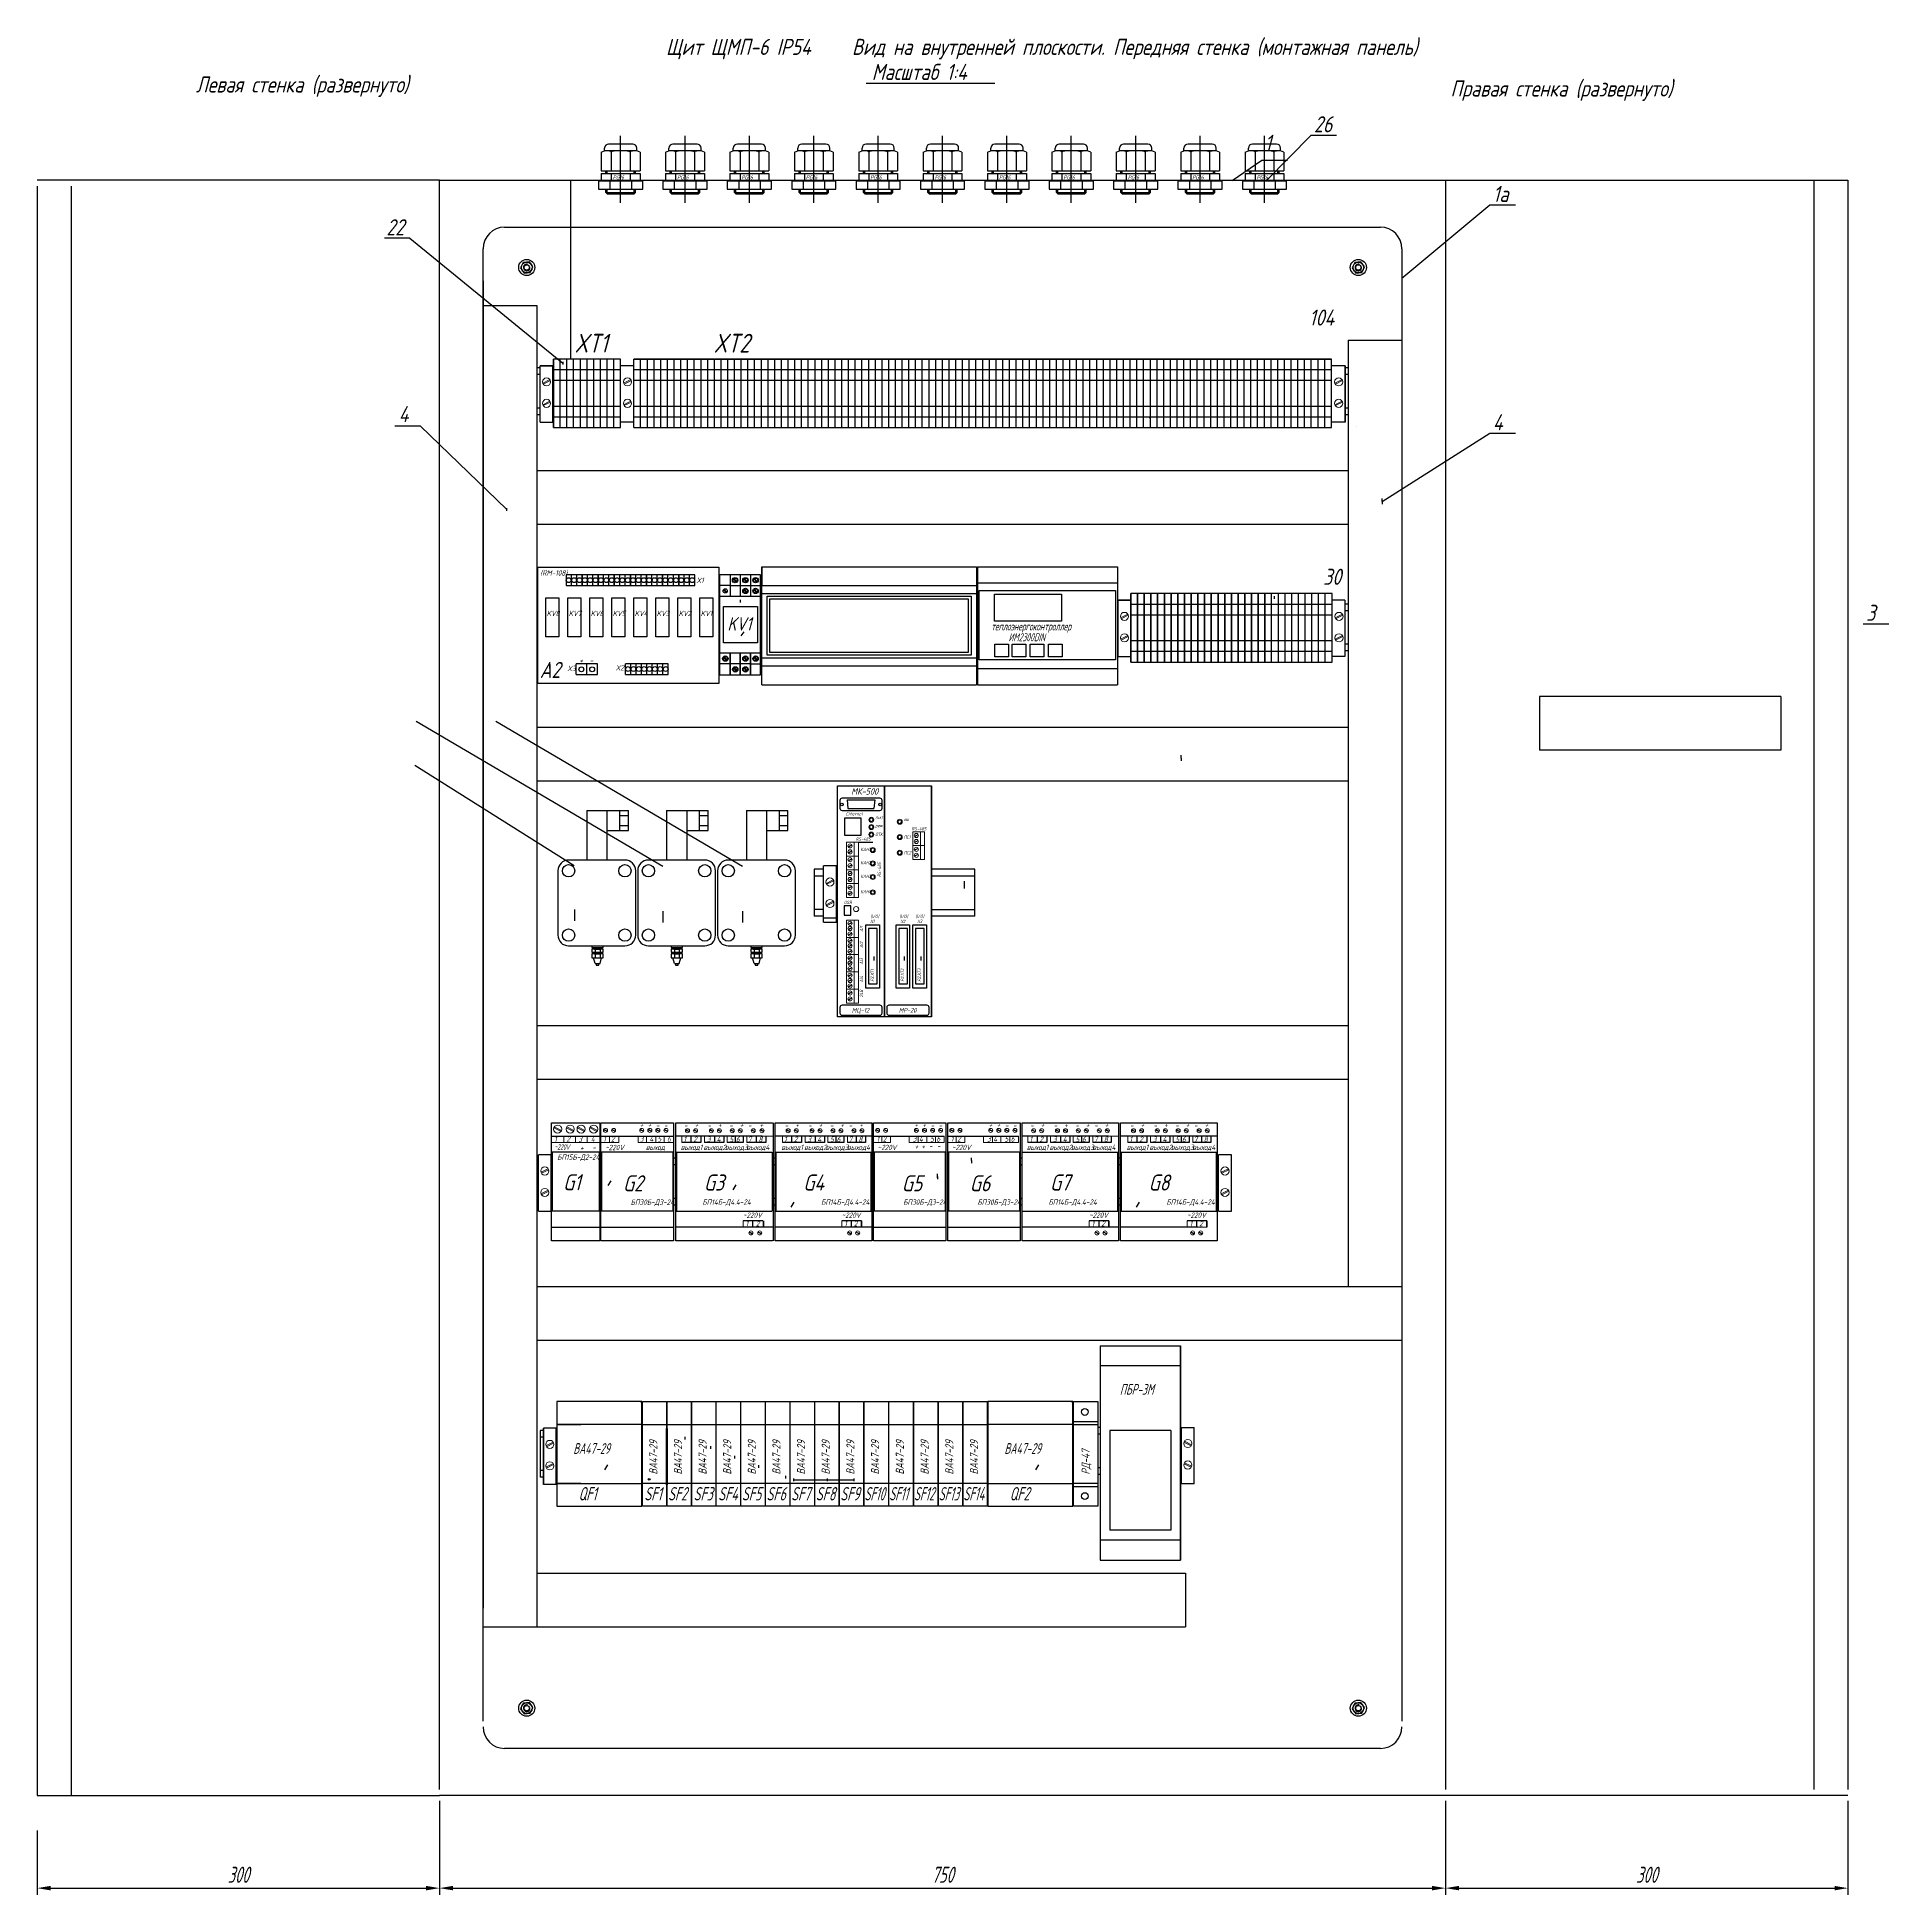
# Model space of a CAD drawing. Header units: millimetres. Extents: x 541 to 3142, y -35 to 600.
# Drawn here: x 541.4 to 886.6, y 235.1 to 581.4 of the extents above; entities that cross this region are included whole.
import ezdxf

# ---------------------------------------------------------------- set-up
doc = ezdxf.new("R2010")
doc.units = ezdxf.units.MM
doc.layers.add('АСУТП', color=7, linetype='Continuous')
doc.layers.add('ссылки', color=7, linetype='Continuous')
doc.layers.add('Тонкая', color=7, linetype='Continuous', lineweight=20)
doc.styles.add('GOST тип А', font='GOST_A.TTF', dxfattribs={"oblique": 15})
doc.styles.get("Standard").update_dxf_attribs({"font": 'GOST_A.TTF', "width": 0.8, "oblique": 15, "height": 3})
doc.styles.add('ЕСКД', font='GOST_A.TTF', dxfattribs={"oblique": 15, "height": 2.5})
doc.dimstyles.new('ISO-25', dxfattribs={"dimtxt": 3, "dimasz": 2.5, "dimexe": 1.25, "dimexo": 0.625, "dimtad": 1, "dimlfac": 4, "dimtxsty": 'Standard', "dimcen": 2.5, "dimadec": 0, "dimazin": 0, "dimtfac": 1, "dimtmove": 0, "dimatfit": 3, "dimfxl": 1.25, "dimlwd": 25, "dimarcsym": 0})

# ---------------------------------------------------------------- blocks, each defined once
blk = doc.blocks.new('PG16')
at = {"lineweight": 30}
for p, q in [((2.25, 6.93), (-2.25, 6.93)), ((-3.62, 5.43), (-3, 5.68)), ((-3.62, 5.43), (-3.62, 1.93)), ((-3, 5.68), (-3, 6.18)), ((3, 5.68), (-3, 5.68)), ((-1.75, 5.68), (-1.75, 1.93)), ((1.75, 5.68), (1.75, 1.93)), ((3, 5.68), (3, 6.18)), ((3.62, 5.43), (3, 5.68)), ((3.62, 5.43), (3.62, 1.93)), ((-4.12, 0), (-4.12, -1.5)), ((4.12, 0), (-4.12, 0)), ((-3.62, 1.93), (3.62, 1.93)), ((-3.62, 1.43), (-3.62, 0.18)), ((-3.62, 1.43), (3.62, 1.43)), ((-3.62, 0.18), (3.62, 0.18)), ((-2.75, 1.43), (-2.75, 1.93)), ((-2.75, 0), (-2.75, 0.18)), ((-2, 0), (-2, -1.5)), ((-1.75, 1.43), (-1.75, 0.18)), ((1.75, 1.43), (1.75, 0.18)), ((2, 0), (2, -1.5)), ((2.75, 1.43), (2.75, 1.93)), ((2.75, 0), (2.75, 0.18)), ((3.62, 1.43), (3.62, 0.18)), ((4.12, -1.5), (4.12, 0)), ((-4.12, -1.5), (4.12, -1.5)), ((-2.75, -2.07), (-2.75, -1.5)), ((-2.75, -2.07), (2.75, -2.07)), ((-2.75, -2.07), (-2.5, -2.32)), ((-2.5, -2.32), (2.5, -2.32)), ((2.75, -2.07), (2.5, -2.32)), ((2.75, -2.07), (2.75, -1.5))]:
    blk.add_line(p, q, dxfattribs=at)
for p, q in [((-2.5, 1.43), (-2.5, 1.93)), ((-2.5, 0), (-2.5, 0.18)), ((2.5, 1.43), (2.5, 1.93)), ((2.5, 0), (2.5, 0.18)), ((-2.5, -2.32), (-2.5, -1.5)), ((2.5, -2.32), (2.5, -1.5))]:
    blk.add_line(p, q)
for centre, start, end in [((-2.25, 6.18), 90, 180), ((2.25, 6.18), 0, 90)]:
    blk.add_arc(centre, 0.75, start, end, dxfattribs=at)
for centre, major_axis, ratio, start_param, end_param in [((-2.69, 5.43), (-0.937, 0), 0.266667, 3.141593, 4.712389), ((0, 5.43), (-1.75, 0), 0.142857, 3.141593, 6.283185), ((2.69, 5.43), (0.938, 0), 0.266667, 1.570796, 3.141593)]:
    blk.add_ellipse(centre, major_axis=major_axis, ratio=ratio, start_param=start_param, end_param=end_param, dxfattribs=at)
at = {"layer": 'ссылки', "lineweight": 30, "oblique": 15}
blk.add_text('PG16', height=0.75, dxfattribs=at).set_placement((-1.47, 0.35))
blk = doc.blocks.new('*D87')
at = {"color": 0, "lineweight": -2}
for p, q in [((616.45, 252.62), (616.45, 235.07)), ((541.45, 247.05), (541.45, 235.07))]:
    blk.add_line(p, q, dxfattribs=at)
at = {"color": 0, "lineweight": 25}
blk.add_line((543.95, 236.32), (613.95, 236.32), dxfattribs=at)
at = {"color": 0}
for points in [[(543.95, 236.74), (543.95, 235.91), (541.45, 236.32)], [(613.95, 236.74), (613.95, 235.91), (616.45, 236.32)]]:
    blk.add_solid(points, dxfattribs=at)
at = {"layer": 'Defpoints', "color": 0}
for p in [(616.45, 253.62), (541.45, 248.05), (616.45, 236.32)]:
    blk.add_point(p, dxfattribs=at)
at = {"color": 0, "insert": (578.95, 238.82), "char_height": 3, "attachment_point": 5}
blk.add_mtext('300', dxfattribs=at)
blk = doc.blocks.new('*D88')
at = {"color": 0, "lineweight": -2}
for p, q in [((803.95, 252.62), (803.95, 235.07)), ((616.45, 247.05), (616.45, 235.07))]:
    blk.add_line(p, q, dxfattribs=at)
at = {"color": 0, "lineweight": 25}
blk.add_line((618.95, 236.32), (801.45, 236.32), dxfattribs=at)
at = {"color": 0}
for points in [[(618.95, 236.74), (618.95, 235.91), (616.45, 236.32)], [(801.45, 236.74), (801.45, 235.91), (803.95, 236.32)]]:
    blk.add_solid(points, dxfattribs=at)
at = {"layer": 'Defpoints', "color": 0}
for p in [(803.95, 253.62), (616.45, 248.05), (803.95, 236.32)]:
    blk.add_point(p, dxfattribs=at)
at = {"color": 0, "insert": (710.2, 238.82), "char_height": 3, "attachment_point": 5}
blk.add_mtext('750', dxfattribs=at)
blk = doc.blocks.new('*D89')
at = {"color": 0, "lineweight": -2}
for p, q in [((878.95, 252.62), (878.95, 235.07)), ((803.95, 247.05), (803.95, 235.07))]:
    blk.add_line(p, q, dxfattribs=at)
at = {"color": 0, "lineweight": 25}
blk.add_line((806.45, 236.32), (876.45, 236.32), dxfattribs=at)
at = {"color": 0}
for points in [[(806.45, 236.74), (806.45, 235.91), (803.95, 236.32)], [(876.45, 236.74), (876.45, 235.91), (878.95, 236.32)]]:
    blk.add_solid(points, dxfattribs=at)
at = {"layer": 'Defpoints', "color": 0}
for p in [(878.95, 253.62), (803.95, 248.05), (878.95, 236.32)]:
    blk.add_point(p, dxfattribs=at)
at = {"color": 0, "insert": (841.45, 238.82), "char_height": 3, "attachment_point": 5}
blk.add_mtext('300', dxfattribs=at)

msp = doc.modelspace()

# ---------------------------------------------------------------- linework, layer by layer
at = {"color": 7}
for p, q in [((695.9482, 572.7829, 124.479), (719.9264, 572.7829, 124.479)), ((650.1967, 550.4801, 248.958), (650.1967, 563.0121, 248.958)), ((662.1967, 550.4801, 248.958), (662.1967, 563.0121, 248.958)), ((674.1967, 550.4801, 248.958), (674.1967, 563.0121, 248.958)), ((686.1967, 550.4801, 248.958), (686.1967, 563.0121, 248.958)), ((698.1967, 550.4801, 248.958), (698.1967, 563.0121, 248.958)), ((710.1967, 550.4801, 248.958), (710.1967, 563.0121, 248.958)), ((722.1967, 550.4801, 248.958), (722.1967, 563.0121, 248.958)), ((734.1967, 550.4801, 248.958), (734.1967, 563.0121, 248.958)), ((746.1967, 550.4801, 248.958), (746.1967, 563.0121, 248.958)), ((758.1967, 550.4801, 248.958), (758.1967, 563.0121, 248.958)), ((770.1967, 550.4801, 248.958), (770.1967, 563.0121, 248.958)), ((770.6093, 554.697), (778.8848, 563.1049)), ((778.8848, 563.1049), (783.644, 563.1049)), ((764.1541, 554.6469), (769.701, 558.4609)), ((769.701, 558.4609), (774.4602, 558.4609)), ((640.8444, 554.697), (640.8444, 521.3603)), ((795.8217, 536.442), (812.2222, 550.1167)), ((812.2222, 550.1167), (816.9813, 550.1167)), ((610.9334, 543.9031), (606.1742, 543.9031)), ((610.9334, 543.9031), (639.4155, 520.611)), ((787.4063, 538.0338), (787.4063, 538.0338)), ((637.5874, 520.1103), (635.1874, 520.1103)), ((639.4155, 520.861), (639.4155, 520.361)), ((652.6535, 520.1103), (650.2535, 520.1103)), ((652.6767, 520.1103), (650.2767, 520.1103)), ((652.6767, 521.3603), (782.6767, 521.3603)), ((652.6767, 521.3603), (732.6767, 521.3603)), ((732.6767, 521.3603), (748.9267, 521.3603)), ((748.9267, 521.3603), (748.7285, 521.3603)), ((678.9267, 512.6103), (680.4785, 512.6103)), ((705.1767, 512.6103), (706.7285, 512.6103)), ((731.4267, 512.6103), (732.9785, 512.6103)), ((748.7285, 512.6103), (748.9267, 512.6103)), ((612.8636, 508.8406), (608.1045, 508.8406)), ((612.8636, 508.8406), (628.9155, 493.3796)), ((650.1874, 508.6103), (650.1874, 508.6103)), ((652.6767, 508.6103), (652.6767, 508.6103)), ((787.4063, 508.7109), (787.4063, 508.7109)), ((792.1255, 494.8357), (812.2222, 507.5627)), ((812.2222, 507.5627), (816.9813, 507.5627)), ((792.1255, 494.8357), (792.1255, 495.3526)), ((792.1255, 494.8357), (792.1255, 495.3526)), ((628.9155, 493.5615), (628.9155, 493.0615)), ((628.9155, 493.3796), (628.9155, 493.3796)), ((628.9155, 493.3796), (628.9155, 493.3796)), ((792.1255, 494.8357), (792.1255, 494.8357)), ((792.1255, 494.8357), (792.1255, 494.3256)), ((634.5717, 485.1469), (634.5717, 480.1296)), ((676.4998, 482.6579), (676.4998, 479.1579)), ((716.7055, 482.6579), (720.0269, 482.6579)), ((643.0198, 481.1606), (640.0198, 481.1606)), ((640.0198, 481.1606), (640.0198, 479.1606)), ((640.0198, 479.1606), (643.0198, 479.1606)), ((641.0198, 479.1606), (641.0198, 481.1606)), ((642.0198, 479.1606), (642.0198, 481.1606)), ((646.0198, 481.1606), (643.0198, 481.1606)), ((643.0198, 481.1606), (643.0198, 479.1606)), ((643.0198, 479.1606), (643.0198, 481.1606)), ((643.0198, 479.1606), (646.0198, 479.1606)), ((644.0198, 479.1606), (644.0198, 481.1606)), ((645.0198, 479.1606), (645.0198, 481.1606)), ((649.0198, 481.1606), (646.0198, 481.1606)), ((646.0198, 481.1606), (646.0198, 479.1606)), ((646.0198, 479.1606), (646.0198, 481.1606)), ((646.0198, 479.1606), (649.0198, 479.1606)), ((647.0198, 479.1606), (647.0198, 481.1606)), ((648.0198, 479.1606), (648.0198, 481.1606)), ((652.0198, 481.1606), (649.0198, 481.1606)), ((649.0198, 481.1606), (649.0198, 479.1606)), ((649.0198, 479.1606), (649.0198, 481.1606)), ((649.0198, 479.1606), (652.0198, 479.1606)), ((650.0198, 479.1606), (650.0198, 481.1606)), ((651.0198, 479.1606), (651.0198, 481.1606)), ((655.0198, 481.1606), (652.0198, 481.1606)), ((652.0198, 481.1606), (652.0198, 479.1606)), ((652.0198, 479.1606), (652.0198, 481.1606)), ((652.0198, 479.1606), (655.0198, 479.1606)), ((653.0198, 479.1606), (653.0198, 481.1606)), ((654.0198, 479.1606), (654.0198, 481.1606)), ((658.0198, 481.1606), (655.0198, 481.1606)), ((655.0198, 481.1606), (655.0198, 479.1606)), ((655.0198, 479.1606), (655.0198, 481.1606)), ((655.0198, 479.1606), (658.0198, 479.1606)), ((656.0198, 479.1606), (656.0198, 481.1606)), ((657.0198, 479.1606), (657.0198, 481.1606)), ((661.0198, 481.1606), (658.0198, 481.1606)), ((658.0198, 481.1606), (658.0198, 479.1606)), ((658.0198, 479.1606), (658.0198, 481.1606)), ((658.0198, 479.1606), (661.0198, 479.1606)), ((659.0198, 479.1606), (659.0198, 481.1606)), ((660.0198, 479.1606), (660.0198, 481.1606)), ((664.0198, 481.1606), (661.0198, 481.1606)), ((661.0198, 481.1606), (661.0198, 479.1606)), ((661.0198, 479.1606), (661.0198, 481.1606)), ((661.0198, 479.1606), (664.0198, 479.1606)), ((662.0198, 479.1606), (662.0198, 481.1606)), ((663.0198, 479.1606), (663.0198, 481.1606)), ((664.0198, 479.1606), (664.0198, 481.1606)), ((669.907, 477.82), (669.3514, 478.3756)), ((670.0131, 477.926), (669.4574, 478.4817)), ((670.5292, 479.1508), (676.2792, 479.1508)), ((670.5292, 479.1508), (672.3534, 479.1508)), ((670.6291, 479.1508), (670.6291, 477.1508)), ((671.755, 479.82), (671.1993, 480.3756)), ((671.861, 479.926), (671.3054, 480.4817)), ((672.4932, 481.1508), (672.4932, 477.1508)), ((673.6726, 479.82), (673.1169, 480.3756)), ((673.6726, 477.82), (673.1169, 478.3756)), ((673.7787, 479.926), (673.223, 480.4817)), ((673.7787, 477.926), (673.223, 478.4817)), ((674.3889, 481.1508), (674.3889, 477.1508)), ((675.5629, 479.82), (675.0073, 480.3756)), ((675.5629, 477.82), (675.0073, 478.3756)), ((675.669, 479.926), (675.1133, 480.4817)), ((675.669, 477.926), (675.1133, 478.4817)), ((676.2792, 481.1508), (676.2792, 477.1508)), ((676.4998, 479.1579), (716.4998, 479.1579)), ((716.7055, 479.6532), (742.8016, 479.6532)), ((717.0038, 478.2044), (742.4428, 478.2044)), ((717.0038, 465.3073), (717.0038, 478.2044)), ((742.4428, 478.2044), (742.4428, 465.3073)), ((668.708, 477.1508), (676.2792, 477.1508)), ((672.4932, 476.5063), (672.4932, 476.0063)), ((676.4998, 477.6579), (716.4998, 477.6579)), ((677.4998, 466.1579), (677.4998, 477.1579)), ((677.4998, 477.1579), (679.9998, 477.1579)), ((677.7498, 477.1579), (715.4998, 477.1579)), ((677.9998, 466.6579), (677.9998, 476.6579)), ((677.9998, 476.6579), (681.7498, 476.6579)), ((678.4998, 476.6579), (714.9998, 476.6579)), ((714.9998, 476.6579), (714.9998, 466.6579)), ((715.4998, 477.1579), (715.4998, 466.1579)), ((719.866, 477.5264), (732.376, 477.5264)), ((719.866, 472.5264), (719.866, 477.5264)), ((732.376, 477.5264), (732.376, 472.5264)), ((745.2972, 476.3958), (742.8972, 476.3958)), ((772.0125, 477.1466), (772.0125, 476.6466)), ((785.1743, 476.3958), (782.7975, 476.3958)), ((785.1511, 476.3958), (782.7975, 476.3958)), ((676.4998, 460.6579), (676.4998, 471.6579)), ((732.376, 472.5264), (719.866, 472.5264)), ((881.8074, 472.0282), (886.5665, 472.0282)), ((673.1698, 470.5073), (672.5997, 469.7478)), ((643.8832, 464.5353), (641.8832, 464.5353)), ((641.8832, 462.5353), (641.8832, 464.5353)), ((645.8832, 464.5353), (643.8832, 464.5353)), ((643.8832, 462.5353), (643.8832, 464.5353)), ((645.8832, 462.5353), (645.8832, 464.5353)), ((659.0791, 464.5795), (651.0791, 464.5795)), ((651.0791, 462.5795), (651.0791, 464.5795)), ((652.0791, 462.5795), (652.0791, 464.5795)), ((653.0791, 462.5795), (653.0791, 464.5795)), ((654.0791, 462.5795), (654.0791, 464.5795)), ((655.0791, 462.5795), (655.0791, 464.5795)), ((656.0791, 462.5795), (656.0791, 464.5795)), ((657.0791, 462.5795), (657.0791, 464.5795)), ((658.0791, 462.5795), (658.0791, 464.5795)), ((659.0791, 462.5795), (659.0791, 464.5795)), ((668.708, 462.5258), (668.708, 466.5258)), ((676.2792, 466.5258), (668.708, 466.5258)), ((674.3889, 464.5258), (668.708, 464.5258)), ((669.3771, 465.7506), (669.9328, 465.195)), ((669.4832, 465.8567), (670.0388, 465.301)), ((670.6291, 462.5258), (670.6291, 466.5258)), ((670.6291, 466.5258), (670.6291, 462.5258)), ((672.4932, 462.5258), (672.4932, 466.5258)), ((672.4932, 466.5258), (672.4932, 462.5258)), ((673.1283, 465.7506), (673.6839, 465.195)), ((673.2344, 465.8567), (673.79, 465.301)), ((674.3889, 462.5258), (674.3889, 466.5258)), ((674.3889, 466.5258), (674.3889, 462.5258)), ((675.0275, 465.7506), (675.5831, 465.195)), ((675.1335, 465.8567), (675.6892, 465.301)), ((676.2792, 462.5258), (676.2792, 466.5258)), ((676.2792, 462.5258), (676.2792, 466.0387)), ((676.4998, 465.6579), (716.4998, 465.6579)), ((676.4998, 460.6579), (676.4998, 464.1579)), ((676.4998, 464.1579), (716.4998, 464.1579)), ((715.4998, 466.1579), (677.4998, 466.1579)), ((714.9998, 466.6579), (677.9998, 466.6579)), ((742.4428, 465.3073), (717.0038, 465.3073)), ((782.7844, 464.8958), (782.7844, 464.8958)), ((641.8832, 462.5353), (643.8832, 462.5353)), ((643.8832, 462.5353), (645.8832, 462.5353)), ((651.0791, 462.5795), (659.0791, 462.5795)), ((671.2389, 463.7506), (671.7945, 463.195)), ((671.3449, 463.8567), (671.9006, 463.301)), ((673.1283, 463.7506), (673.6839, 463.195)), ((673.2344, 463.8567), (673.79, 463.301)), ((716.7055, 463.6626), (742.8016, 463.6626)), ((716.7055, 460.6579), (720.0269, 460.6579)), ((658.0411, 426.7859), (612.0571, 453.7922)), ((672.9212, 426.7859), (626.9372, 453.7922)), ((754.6655, 446.9873), (754.6655, 447.5042)), ((754.6655, 446.9873), (754.6655, 447.5042)), ((754.6655, 446.9873), (754.6655, 446.9873)), ((754.6655, 446.9873), (754.6655, 446.4772)), ((641.5599, 426.9239), (611.831, 445.5863)), ((785.8217, 442.7641), (785.8217, 348.4881)), ((692.4203, 439.179), (697.5546, 439.179)), ((692.4203, 439.179), (692.5401, 437.577)), ((692.5401, 437.577), (697.4065, 437.577)), ((697.5708, 439.179), (697.4065, 437.577)), ((697.5546, 439.179), (697.5708, 439.179)), ((691.99, 435.8569), (694.9502, 435.8569)), ((691.99, 432.5296), (691.99, 435.8565)), ((694.9502, 435.8569), (694.9502, 432.5296)), ((694.9502, 432.5296), (691.99, 432.5296)), ((694.5015, 431.2998), (697.1785, 431.2998)), ((714.1983, 424.0708), (714.1983, 422.6545)), ((691.8374, 419.436), (691.8374, 417.7065)), ((693.0902, 419.436), (691.8374, 419.436)), ((693.0902, 417.7065), (693.0902, 419.436)), ((641.5962, 418.7359), (641.5962, 416.6245)), ((658.0411, 418.4701), (658.0411, 416.3587)), ((672.9212, 418.4701), (672.9212, 416.3587)), ((691.8374, 417.7065), (693.0902, 417.7065)), ((697.3107, 372.3877), (697.3107, 379.0175)), ((637.3041, 376.5127), (646.3041, 376.5127)), ((637.3041, 376.5127), (646.3041, 376.5127)), ((646.5287, 376.5127), (660.0287, 376.5127)), ((647.3027, 376.5127), (660.0287, 376.5127)), ((647.3027, 376.5127), (660.0287, 376.5127)), ((647.3027, 376.5127), (660.0287, 376.5127)), ((676.5912, 376.5127), (660.5008, 376.5127)), ((662.959, 376.5127), (660.5008, 376.5127)), ((663.2974, 375.2969), (661.6172, 375.2969)), ((663.2974, 376.5127), (663.2974, 375.2969)), ((665.1393, 375.2969), (663.2974, 375.2969)), ((665.1393, 376.5127), (665.1393, 375.2969)), ((667.664, 375.2969), (665.8222, 375.2969)), ((667.664, 376.5127), (667.664, 375.2969)), ((669.4427, 375.2969), (667.664, 375.2969)), ((669.4427, 376.5127), (669.4427, 375.2969)), ((671.8791, 375.2969), (670.0373, 375.2969)), ((671.5623, 376.5127), (671.5623, 375.2969)), ((673.0378, 375.2969), (671.8791, 375.2969)), ((673.0378, 376.5127), (673.0378, 375.2969)), ((675.3125, 375.2969), (673.7207, 375.2969)), ((675.4545, 376.5127), (675.4545, 375.2969)), ((677.2331, 375.2969), (675.4545, 375.2969)), ((677.2331, 376.5127), (677.2331, 375.2969)), ((697.0112, 376.5127), (679.0112, 376.5127)), ((682.0578, 375.2969), (680.3776, 375.2969)), ((682.0578, 376.5127), (682.0578, 375.2969)), ((683.8997, 375.2969), (682.0578, 375.2969)), ((683.8997, 376.5127), (683.8997, 375.2969)), ((686.4245, 375.2969), (684.5826, 375.2969)), ((686.4245, 376.5127), (686.4245, 375.2969)), ((688.2031, 375.2969), (686.4245, 375.2969)), ((688.2031, 376.5127), (688.2031, 375.2969)), ((690.6395, 375.2969), (688.7977, 375.2969)), ((690.3227, 376.5127), (690.3227, 375.2969)), ((691.7982, 375.2969), (690.6395, 375.2969)), ((691.7982, 376.5127), (691.7982, 375.2969)), ((694.073, 375.2969), (692.4811, 375.2969)), ((694.073, 376.5127), (694.073, 375.2969)), ((695.8516, 375.2969), (694.073, 375.2969)), ((695.8516, 376.5127), (695.8516, 375.2969)), ((697.2403, 376.5175), (710.4907, 376.5175)), ((697.5607, 376.5175), (710.4907, 376.5175)), ((697.5607, 376.5175), (710.4907, 376.5175)), ((697.5607, 376.5175), (710.4907, 376.5175)), ((711.0871, 376.5175), (724.3375, 376.5175)), ((711.4075, 376.5175), (724.3375, 376.5175)), ((711.4075, 376.5175), (724.3375, 376.5175)), ((711.4075, 376.5175), (724.3375, 376.5175)), ((741.0949, 376.5127), (725.0046, 376.5127)), ((727.4628, 376.5127), (725.0046, 376.5127)), ((727.8012, 375.2969), (726.1209, 375.2969)), ((727.8012, 376.5127), (727.8012, 375.2969)), ((729.643, 375.2969), (727.8012, 375.2969)), ((729.643, 376.5127), (729.643, 375.2969)), ((732.1678, 375.2969), (730.326, 375.2969)), ((732.1678, 376.5127), (732.1678, 375.2969)), ((733.9464, 375.2969), (732.1678, 375.2969)), ((733.9464, 376.5127), (733.9464, 375.2969)), ((736.3829, 375.2969), (734.541, 375.2969)), ((736.0661, 376.5127), (736.0661, 375.2969)), ((737.5415, 375.2969), (736.3829, 375.2969)), ((737.5415, 376.5127), (737.5415, 375.2969)), ((739.8163, 375.2969), (738.2245, 375.2969)), ((739.8163, 376.5127), (739.8163, 375.2969)), ((741.5949, 375.2969), (739.8163, 375.2969)), ((741.5949, 376.5127), (741.5949, 375.2969)), ((761.373, 376.5127), (743.373, 376.5127)), ((746.4197, 375.2969), (744.7394, 375.2969)), ((746.4197, 376.5127), (746.4197, 375.2969)), ((748.2615, 375.2969), (746.4197, 375.2969)), ((748.2615, 376.5127), (748.2615, 375.2969)), ((750.7863, 375.2969), (748.9444, 375.2969)), ((750.7863, 376.5127), (750.7863, 375.2969)), ((752.5649, 375.2969), (750.7863, 375.2969)), ((752.5649, 376.5127), (752.5649, 375.2969)), ((755.0013, 375.2969), (753.1595, 375.2969)), ((754.6846, 376.5127), (754.6846, 375.2969)), ((756.16, 375.2969), (755.0013, 375.2969)), ((756.16, 376.5127), (756.16, 375.2969)), ((758.4348, 375.2969), (756.8429, 375.2969)), ((758.4348, 376.5127), (758.4348, 375.2969)), ((760.2134, 375.2969), (758.4348, 375.2969)), ((760.2134, 376.5127), (760.2134, 375.2969)), ((646.1791, 373.5127), (637.4291, 373.5127)), ((637.4291, 373.5127), (637.4291, 362.5127)), ((646.1791, 373.5127), (646.1791, 362.5127)), ((646.6537, 362.5127), (646.6537, 373.5127)), ((646.6537, 373.5127), (646.6537, 362.5127)), ((659.9037, 373.5127), (646.6537, 373.5127)), ((659.9037, 373.5127), (659.9037, 362.5127)), ((660.6258, 373.5127), (660.6258, 362.5127)), ((660.6258, 362.5127), (660.6258, 373.5127)), ((660.6258, 373.5127), (678.3758, 373.5127)), ((678.5177, 362.5127), (678.5177, 373.5127)), ((679.1362, 373.5127), (679.1362, 362.5127)), ((679.1362, 362.5127), (679.1362, 373.5127)), ((679.1362, 373.5127), (696.8862, 373.5127)), ((696.8862, 362.5127), (696.8862, 373.5127)), ((697.4357, 373.5175), (697.4357, 362.5175)), ((710.6857, 373.5175), (697.4357, 373.5175)), ((710.6857, 373.5175), (710.6857, 362.5175)), ((711.2825, 362.5175), (711.2825, 373.5175)), ((711.2825, 373.5175), (711.2825, 362.5175)), ((724.5325, 373.5175), (711.2825, 373.5175)), ((715.6162, 371.9749), (715.6162, 372.4918)), ((715.6162, 371.9749), (715.6162, 372.4918)), ((715.6162, 371.9749), (715.6162, 371.9749)), ((715.6162, 371.9749), (715.6162, 371.4648)), ((724.5325, 373.5175), (724.5325, 362.5175)), ((725.1296, 373.5127), (742.8796, 373.5127)), ((742.8796, 362.5127), (742.8796, 373.5127)), ((743.498, 373.5127), (743.498, 362.5127)), ((743.498, 362.5127), (743.498, 373.5127)), ((743.498, 373.5127), (761.248, 373.5127)), ((761.248, 362.5127), (761.248, 373.5127)), ((647.8593, 367.2808), (648.417, 368.1926)), ((671.155, 366.5264), (671.7127, 367.4381)), ((709.2412, 368.9766), (709.2412, 369.4935)), ((709.2412, 368.9766), (709.2412, 369.4935)), ((709.2412, 368.7249), (709.2412, 369.2418)), ((709.2412, 368.9766), (709.2412, 368.9766)), ((709.2412, 368.9766), (709.2412, 368.4665)), ((682.0035, 363.2611), (682.5613, 364.1729)), ((746.3654, 363.2611), (746.9231, 364.1729)), ((646.1791, 362.5127), (637.4291, 362.5127)), ((659.9037, 362.5127), (646.6537, 362.5127)), ((660.6258, 362.5127), (678.3758, 362.5127)), ((674.8597, 360.7285), (673.0179, 360.7285)), ((676.7016, 360.7285), (674.8597, 360.7285)), ((674.8597, 359.5127), (674.8597, 360.7285)), ((676.8435, 360.7285), (676.8435, 359.5127)), ((676.8435, 359.5127), (676.8435, 360.7285)), ((679.1362, 362.5127), (696.8862, 362.5127)), ((693.2517, 360.7285), (691.4098, 360.7285)), ((695.0935, 360.7285), (693.2517, 360.7285)), ((693.2517, 359.5127), (693.2517, 360.7285)), ((695.0935, 360.7285), (695.0935, 359.5127)), ((695.0935, 359.5127), (695.0935, 360.7285)), ((710.6857, 362.5175), (697.4357, 362.5175)), ((724.5325, 362.5175), (711.2825, 362.5175)), ((725.1296, 362.5127), (742.8796, 362.5127)), ((739.3635, 360.7285), (737.5216, 360.7285)), ((741.2053, 360.7285), (739.3635, 360.7285)), ((739.3635, 359.5127), (739.3635, 360.7285)), ((741.2053, 360.7285), (741.2053, 359.5127)), ((741.2053, 359.5127), (741.2053, 360.7285)), ((743.498, 362.5127), (761.248, 362.5127)), ((757.6135, 360.7285), (755.7716, 360.7285)), ((759.4553, 360.7285), (757.6135, 360.7285)), ((757.6135, 359.5127), (757.6135, 360.7285)), ((759.4553, 360.7285), (759.4553, 359.5127)), ((759.4553, 359.5127), (759.4553, 360.7285)), ((637.3041, 359.5127), (646.3041, 359.5127)), ((646.5287, 359.5127), (660.0287, 359.5127)), ((674.8597, 359.5127), (660.5008, 359.5127)), ((678.5008, 359.5127), (674.8597, 359.5127)), ((693.5017, 359.5127), (679.0112, 359.5127)), ((697.0112, 359.5127), (693.2517, 359.5127)), ((697.3107, 359.5175), (710.8107, 359.5175)), ((711.1575, 359.5175), (724.6575, 359.5175)), ((739.3635, 359.5127), (725.0046, 359.5127)), ((743.0046, 359.5127), (739.3635, 359.5127)), ((757.8635, 359.5127), (743.373, 359.5127)), ((754.5264, 297.4492), (754.5264, 337.4339)), ((638.2862, 322.7816), (642.7862, 322.7816)), ((654.1307, 322.7816), (638.2862, 322.7816)), ((654.2881, 322.7816), (658.7881, 322.7816)), ((658.846, 322.7816), (663.346, 322.7816)), ((663.4364, 322.7816), (667.9364, 322.7816)), ((668.0268, 322.7816), (672.5268, 322.7816)), ((672.6172, 322.7816), (677.1172, 322.7816)), ((677.2075, 322.7816), (681.7075, 322.7816)), ((681.7979, 322.7816), (686.2979, 322.7816)), ((686.3883, 322.7816), (690.8883, 322.7816)), ((690.9919, 322.7816), (695.4919, 322.7816)), ((695.6007, 322.7816), (700.1007, 322.7816)), ((700.2095, 322.7816), (704.7095, 322.7816)), ((704.8184, 322.7816), (709.3184, 322.7816)), ((709.4272, 322.7816), (713.9272, 322.7816)), ((714.036, 322.7816), (718.536, 322.7816)), ((734.4875, 322.7816), (718.6431, 322.7816)), ((734.6127, 323.3361), (739.1127, 323.3361)), ((734.6127, 322.7816), (739.1127, 322.7816)), ((662.1674, 320.4418), (662.1674, 319.9418)), ((666.9174, 318.6918), (666.9174, 318.1918)), ((647.2411, 314.2934), (647.7988, 315.2051)), ((671.4173, 316.9418), (671.4173, 316.4418)), ((675.9173, 315.1918), (675.9173, 314.6918)), ((727.5979, 314.2934), (728.1556, 315.2051)), ((642.7862, 311.7816), (638.2862, 311.7816)), ((638.2862, 311.7816), (654.1307, 311.7816)), ((647.5316, 314.7684), (647.5316, 314.7684)), ((658.7548, 311.7816), (654.2548, 311.7816)), ((663.346, 311.7816), (658.846, 311.7816)), ((667.9364, 311.7816), (663.4364, 311.7816)), ((672.5268, 311.7816), (668.0268, 311.7816)), ((677.1172, 311.7816), (672.6172, 311.7816)), ((681.7075, 311.7816), (677.2075, 311.7816)), ((680.9173, 313.1918), (680.9173, 312.6918)), ((686.2979, 311.7816), (681.7979, 311.7816)), ((682.4173, 312.6918), (682.4173, 312.1918)), ((682.4173, 312.4088), (693.6674, 312.4088)), ((690.8883, 311.7816), (686.3883, 311.7816)), ((688.6673, 312.6918), (688.6673, 312.1918)), ((695.4919, 311.7816), (690.9919, 311.7816)), ((693.6674, 312.6918), (693.6674, 312.1918)), ((700.1007, 311.7816), (695.6007, 311.7816)), ((704.7095, 311.7816), (700.2095, 311.7816)), ((709.3184, 311.7816), (704.8184, 311.7816)), ((713.9272, 311.7816), (709.4272, 311.7816)), ((718.536, 311.7816), (714.036, 311.7816)), ((718.6431, 311.7816), (734.4875, 311.7816)), ((727.8885, 314.7684), (727.8885, 314.7684)), ((739.1127, 311.7816), (734.6127, 311.7816)), ((734.6127, 311.1985), (739.1127, 311.1985)), ((795.8217, 291.6976), (795.8217, 291.6976))]:
    msp.add_line(p, q, dxfattribs=at)
at = {"color": 7, "lineweight": 30}
for p, q in [((624.5717, 535.947), (624.5717, 288.9115)), ((795.8217, 535.947), (795.8217, 292.1642)), ((624.5717, 531.4167), (624.5717, 288.545)), ((624.5717, 531.3667), (634.5717, 531.3667)), ((624.5717, 531.3667), (624.5717, 288.545)), ((634.5717, 531.3667), (634.5717, 285.0211)), ((785.8217, 524.915), (785.8217, 348.4881)), ((785.8217, 524.915), (795.8217, 524.915)), ((635.1874, 519.7353), (634.5717, 519.7353)), ((634.5717, 519.7353), (634.5717, 510.9853)), ((635.1874, 509.6103), (635.1874, 520.1103)), ((635.1874, 520.1103), (637.5874, 520.1103)), ((637.5874, 509.6103), (637.5874, 520.1103)), ((637.6874, 508.6103), (637.6874, 521.3603)), ((637.6874, 521.3603), (637.6874, 508.6103)), ((637.6874, 508.6103), (637.6874, 521.3603)), ((637.6874, 508.6103), (637.6874, 521.3603)), ((650.1874, 521.3603), (637.6874, 521.3603)), ((637.6874, 521.3603), (637.6874, 508.6103)), ((637.6874, 508.6103), (637.6874, 521.3603)), ((637.6874, 508.6103), (637.6874, 521.3603)), ((637.6874, 508.6103), (637.6874, 521.3603)), ((637.6874, 508.6103), (637.6874, 520.1103)), ((637.6874, 520.1103), (637.6874, 508.6103)), ((637.6874, 508.6103), (637.6874, 520.1103)), ((637.6874, 508.6103), (637.6874, 520.1103)), ((637.6874, 508.6103), (637.6874, 520.1103)), ((637.6874, 520.1103), (637.6874, 508.6103)), ((637.6874, 508.6103), (637.6874, 520.1103)), ((638.9374, 508.6103), (638.9374, 521.3603)), ((638.9374, 508.6103), (638.9374, 521.3603)), ((640.1874, 508.6103), (640.1874, 521.3603)), ((640.1874, 508.6103), (640.1874, 521.3603)), ((641.4374, 508.6103), (641.4374, 521.3603)), ((641.4374, 508.6103), (641.4374, 521.3603)), ((642.6874, 508.6103), (642.6874, 521.3603)), ((642.6874, 508.6103), (642.6874, 521.3603)), ((643.9374, 508.6103), (643.9374, 521.3603)), ((643.9374, 508.6103), (643.9374, 521.3603)), ((645.1874, 508.6103), (645.1874, 521.3603)), ((645.1874, 508.6103), (645.1874, 521.3603)), ((646.4374, 508.6103), (646.4374, 521.3603)), ((646.4374, 508.6103), (646.4374, 521.3603)), ((647.6874, 508.6103), (647.6874, 521.3603)), ((647.6874, 508.6103), (647.6874, 521.3603)), ((648.9374, 508.6103), (648.9374, 521.3603)), ((648.9374, 508.6103), (648.9374, 521.3603)), ((650.1874, 508.6103), (650.1874, 521.3603)), ((650.1874, 508.6103), (650.1874, 521.3603)), ((652.6767, 520.1103), (650.2767, 520.1103)), ((652.6767, 508.6103), (652.6767, 521.3603)), ((678.9267, 521.3603), (652.6767, 521.3603)), ((653.9267, 508.6103), (653.9267, 521.3603)), ((655.1767, 508.6103), (655.1767, 521.3603)), ((656.4267, 508.6103), (656.4267, 521.3603)), ((657.6767, 508.6103), (657.6767, 521.3603)), ((658.9267, 508.6103), (658.9267, 521.3603)), ((660.1767, 508.6103), (660.1767, 521.3603)), ((661.4267, 508.6103), (661.4267, 521.3603)), ((662.6767, 508.6103), (662.6767, 521.3603)), ((663.9267, 508.6103), (663.9267, 521.3603)), ((665.1767, 508.6103), (665.1767, 521.3603)), ((666.4267, 508.6103), (666.4267, 521.3603)), ((667.6767, 508.6103), (667.6767, 521.3603)), ((668.9267, 508.6103), (668.9267, 521.3603)), ((668.9267, 508.6103), (668.9267, 521.3603)), ((670.1767, 508.6103), (670.1767, 521.3603)), ((670.1767, 508.6103), (670.1767, 521.3603)), ((671.4267, 508.6103), (671.4267, 521.3603)), ((671.4267, 508.6103), (671.4267, 521.3603)), ((672.6767, 508.6103), (672.6767, 521.3603)), ((672.6767, 508.6103), (672.6767, 521.3603)), ((673.9267, 508.6103), (673.9267, 521.3603)), ((673.9267, 508.6103), (673.9267, 521.3603)), ((675.1767, 508.6103), (675.1767, 521.3603)), ((675.1767, 508.6103), (675.1767, 521.3603)), ((676.4267, 508.6103), (676.4267, 521.3603)), ((676.4267, 508.6103), (676.4267, 521.3603)), ((677.6767, 508.6103), (677.6767, 521.3603)), ((677.6767, 508.6103), (677.6767, 521.3603)), ((677.6767, 508.6103), (677.6767, 521.3603)), ((678.9267, 508.6103), (678.9267, 521.3603)), ((678.9267, 508.6103), (678.9267, 521.3603)), ((678.9267, 508.6103), (678.9267, 521.3603)), ((705.1767, 521.3603), (678.9267, 521.3603)), ((680.1767, 508.6103), (680.1767, 521.3603)), ((680.1767, 508.6103), (680.1767, 521.3603)), ((681.4267, 508.6103), (681.4267, 521.3603)), ((681.4267, 508.6103), (681.4267, 521.3603)), ((682.6767, 508.6103), (682.6767, 521.3603)), ((682.6767, 508.6103), (682.6767, 521.3603)), ((683.9267, 508.6103), (683.9267, 521.3603)), ((685.1767, 508.6103), (685.1767, 521.3603)), ((686.4267, 508.6103), (686.4267, 521.3603)), ((687.6767, 508.6103), (687.6767, 521.3603)), ((688.9267, 508.6103), (688.9267, 521.3603)), ((690.1767, 508.6103), (690.1767, 521.3603)), ((691.4267, 508.6103), (691.4267, 521.3603)), ((692.6767, 508.6103), (692.6767, 521.3603)), ((692.6767, 508.6103), (692.6767, 521.3603)), ((693.9267, 508.6103), (693.9267, 521.3603)), ((693.9267, 508.6103), (693.9267, 521.3603)), ((695.1767, 508.6103), (695.1767, 521.3603)), ((695.1767, 508.6103), (695.1767, 521.3603)), ((696.4267, 508.6103), (696.4267, 521.3603)), ((696.4267, 508.6103), (696.4267, 521.3603)), ((697.6767, 508.6103), (697.6767, 521.3603)), ((697.6767, 508.6103), (697.6767, 521.3603)), ((698.9267, 508.6103), (698.9267, 521.3603)), ((698.9267, 508.6103), (698.9267, 521.3603)), ((700.1767, 508.6103), (700.1767, 521.3603)), ((700.1767, 508.6103), (700.1767, 521.3603)), ((701.4267, 508.6103), (701.4267, 521.3603)), ((701.4267, 508.6103), (701.4267, 521.3603)), ((702.6767, 508.6103), (702.6767, 521.3603)), ((702.6767, 508.6103), (702.6767, 521.3603)), ((703.9267, 508.6103), (703.9267, 521.3603)), ((703.9267, 508.6103), (703.9267, 521.3603)), ((703.9267, 508.6103), (703.9267, 521.3603)), ((705.1767, 508.6103), (705.1767, 521.3603)), ((705.1767, 508.6103), (705.1767, 521.3603)), ((705.1767, 508.6103), (705.1767, 521.3603)), ((731.4267, 521.3603), (705.1767, 521.3603)), ((706.4267, 508.6103), (706.4267, 521.3603)), ((706.4267, 508.6103), (706.4267, 521.3603)), ((707.6767, 508.6103), (707.6767, 521.3603)), ((707.6767, 508.6103), (707.6767, 521.3603)), ((708.9267, 508.6103), (708.9267, 521.3603)), ((708.9267, 508.6103), (708.9267, 521.3603)), ((710.1767, 508.6103), (710.1767, 521.3603)), ((710.1767, 508.6103), (710.1767, 521.3603)), ((711.4267, 508.6103), (711.4267, 521.3603)), ((711.4267, 508.6103), (711.4267, 521.3603)), ((712.6767, 508.6103), (712.6767, 521.3603)), ((712.6767, 508.6103), (712.6767, 521.3603)), ((713.9267, 508.6103), (713.9267, 521.3603)), ((713.9267, 508.6103), (713.9267, 521.3603)), ((715.1767, 508.6103), (715.1767, 521.3603)), ((715.1767, 508.6103), (715.1767, 521.3603)), ((716.4267, 508.6103), (716.4267, 521.3603)), ((716.4267, 508.6103), (716.4267, 521.3603)), ((717.6767, 508.6103), (717.6767, 521.3603)), ((717.6767, 508.6103), (717.6767, 521.3603)), ((718.9267, 508.6103), (718.9267, 521.3603)), ((718.9267, 508.6103), (718.9267, 521.3603)), ((720.1767, 508.6103), (720.1767, 521.3603)), ((720.1767, 508.6103), (720.1767, 521.3603)), ((721.4267, 508.6103), (721.4267, 521.3603)), ((721.4267, 508.6103), (721.4267, 521.3603)), ((722.6767, 508.6103), (722.6767, 521.3603)), ((722.6767, 508.6103), (722.6767, 521.3603)), ((723.9267, 508.6103), (723.9267, 521.3603)), ((723.9267, 508.6103), (723.9267, 521.3603)), ((725.1767, 508.6103), (725.1767, 521.3603)), ((725.1767, 508.6103), (725.1767, 521.3603)), ((726.4267, 508.6103), (726.4267, 521.3603)), ((726.4267, 508.6103), (726.4267, 521.3603)), ((727.6767, 508.6103), (727.6767, 521.3603)), ((727.6767, 508.6103), (727.6767, 521.3603)), ((728.9267, 508.6103), (728.9267, 521.3603)), ((728.9267, 508.6103), (728.9267, 521.3603)), ((730.1767, 508.6103), (730.1767, 521.3603)), ((730.1767, 508.6103), (730.1767, 521.3603)), ((730.1767, 508.6103), (730.1767, 521.3603)), ((731.4267, 508.6103), (731.4267, 521.3603)), ((731.4267, 508.6103), (731.4267, 521.3603)), ((731.4267, 508.6103), (731.4267, 521.3603)), ((782.6767, 521.3603), (731.4267, 521.3603)), ((732.6767, 508.6103), (732.6767, 521.3603)), ((732.6767, 508.6103), (732.6767, 521.3603)), ((733.9267, 508.6103), (733.9267, 521.3603)), ((733.9267, 508.6103), (733.9267, 521.3603)), ((735.1767, 508.6103), (735.1767, 521.3603)), ((735.1767, 508.6103), (735.1767, 521.3603)), ((736.4267, 508.6103), (736.4267, 521.3603)), ((736.4267, 508.6103), (736.4267, 521.3603)), ((737.6767, 508.6103), (737.6767, 521.3603)), ((737.6767, 508.6103), (737.6767, 521.3603)), ((738.9267, 508.6103), (738.9267, 521.3603)), ((738.9267, 508.6103), (738.9267, 521.3603)), ((740.1767, 508.6103), (740.1767, 521.3603)), ((740.1767, 508.6103), (740.1767, 521.3603)), ((741.4267, 508.6103), (741.4267, 521.3603)), ((741.4267, 508.6103), (741.4267, 521.3603)), ((742.6767, 508.6103), (742.6767, 521.3603)), ((742.6767, 508.6103), (742.6767, 521.3603)), ((743.9267, 508.6103), (743.9267, 521.3603)), ((743.9267, 508.6103), (743.9267, 521.3603)), ((745.1767, 508.6103), (745.1767, 521.3603)), ((745.1767, 508.6103), (745.1767, 521.3603)), ((746.4267, 508.6103), (746.4267, 521.3603)), ((746.4267, 508.6103), (746.4267, 521.3603)), ((747.6767, 508.6103), (747.6767, 521.3603)), ((747.6767, 508.6103), (747.6767, 521.3603)), ((748.9267, 521.3603), (748.7285, 521.3603)), ((748.9267, 508.6103), (748.9267, 521.3603)), ((748.9267, 508.6103), (748.9267, 521.3603)), ((750.1767, 508.6103), (750.1767, 521.3603)), ((751.4267, 508.6103), (751.4267, 521.3603)), ((752.6767, 508.6103), (752.6767, 521.3603)), ((753.9267, 508.6103), (753.9267, 521.3603)), ((755.1767, 508.6103), (755.1767, 521.3603)), ((756.4267, 508.6103), (756.4267, 521.3603)), ((757.6767, 508.6103), (757.6767, 521.3603)), ((757.6767, 508.6103), (757.6767, 521.3603)), ((758.9267, 508.6103), (758.9267, 521.3603)), ((758.9267, 508.6103), (758.9267, 521.3603)), ((760.1767, 508.6103), (760.1767, 521.3603)), ((760.1767, 508.6103), (760.1767, 521.3603)), ((761.4267, 508.6103), (761.4267, 521.3603)), ((761.4267, 508.6103), (761.4267, 521.3603)), ((762.6767, 508.6103), (762.6767, 521.3603)), ((762.6767, 508.6103), (762.6767, 521.3603)), ((763.9267, 508.6103), (763.9267, 521.3603)), ((763.9267, 508.6103), (763.9267, 521.3603)), ((765.1767, 508.6103), (765.1767, 521.3603)), ((765.1767, 508.6103), (765.1767, 521.3603)), ((766.4267, 508.6103), (766.4267, 521.3603)), ((766.4267, 508.6103), (766.4267, 521.3603)), ((767.6767, 508.6103), (767.6767, 521.3603)), ((767.6767, 508.6103), (767.6767, 521.3603)), ((768.9267, 508.6103), (768.9267, 521.3603)), ((768.9267, 508.6103), (768.9267, 521.3603)), ((770.1767, 508.6103), (770.1767, 521.3603)), ((770.1767, 508.6103), (770.1767, 521.3603)), ((771.4267, 508.6103), (771.4267, 521.3603)), ((771.4267, 508.6103), (771.4267, 521.3603)), ((772.6767, 508.6103), (772.6767, 521.3603)), ((772.6767, 508.6103), (772.6767, 521.3603)), ((773.9267, 508.6103), (773.9267, 521.3603)), ((773.9267, 508.6103), (773.9267, 521.3603)), ((775.1767, 508.6103), (775.1767, 521.3603)), ((775.1767, 508.6103), (775.1767, 521.3603)), ((776.4267, 508.6103), (776.4267, 521.3603)), ((776.4267, 508.6103), (776.4267, 521.3603)), ((777.6767, 508.6103), (777.6767, 521.3603)), ((777.6767, 508.6103), (777.6767, 521.3603)), ((778.9267, 508.6103), (778.9267, 521.3603)), ((778.9267, 508.6103), (778.9267, 521.3603)), ((780.1767, 508.6103), (780.1767, 521.3603)), ((780.1767, 508.6103), (780.1767, 521.3603)), ((781.4267, 508.6103), (781.4267, 521.3603)), ((781.4267, 508.6103), (781.4267, 521.3603)), ((785.2309, 520.1103), (782.6698, 520.1103)), ((782.6698, 509.6103), (782.6698, 520.1103)), ((782.6767, 508.6103), (782.6767, 521.3603)), ((785.2309, 509.6103), (785.2309, 520.1103)), ((785.2309, 520.1103), (785.2309, 509.6103)), ((785.2309, 509.6103), (785.2309, 520.1103)), ((785.2309, 520.1103), (785.2309, 509.6103)), ((785.2309, 509.6103), (785.2309, 520.1103)), ((785.2309, 509.6103), (785.2309, 520.1103)), ((785.2309, 509.6103), (785.2309, 520.1103)), ((785.2309, 520.1103), (785.2309, 509.6103)), ((785.2309, 509.6103), (785.2309, 520.1103)), ((785.2309, 509.6103), (785.2309, 520.1103)), ((785.7992, 519.7353), (785.2309, 519.7353)), ((785.7992, 519.7353), (785.7992, 510.9853)), ((635.1874, 518.4853), (634.5717, 518.4853)), ((650.1874, 519.3603), (637.6874, 519.3603)), ((650.1874, 517.3603), (637.6874, 517.3603)), ((782.6767, 519.3603), (652.6767, 519.3603)), ((782.6767, 517.3603), (652.6767, 517.3603)), ((680.1767, 519.3603), (678.9267, 519.3603)), ((706.4267, 519.3603), (705.1767, 519.3603)), ((732.6767, 519.3603), (731.4267, 519.3603)), ((748.9267, 519.3603), (748.7285, 519.3603)), ((785.7992, 518.4853), (785.2309, 518.4853)), ((637.6874, 512.6103), (650.1874, 512.6103)), ((652.6767, 512.6103), (782.6767, 512.6103)), ((635.1874, 512.2353), (634.5717, 512.2353)), ((635.1874, 510.9853), (634.5717, 510.9853)), ((635.1874, 509.6103), (637.5874, 509.6103)), ((637.6874, 510.6103), (650.1874, 510.6103)), ((652.5642, 509.6103), (650.1642, 509.6103)), ((652.6767, 510.6103), (782.6767, 510.6103)), ((785.2309, 509.6103), (782.6698, 509.6103)), ((785.7992, 512.2353), (785.2309, 512.2353)), ((785.7992, 510.9853), (785.2309, 510.9853)), ((637.6874, 508.6103), (650.1874, 508.6103)), ((652.6767, 508.6103), (678.9267, 508.6103)), ((678.9267, 508.6103), (705.1767, 508.6103)), ((705.1767, 508.6103), (748.9267, 508.6103)), ((748.7285, 508.6103), (782.6767, 508.6103)), ((634.5717, 500.6124), (785.8217, 500.6124)), ((634.5717, 490.6124), (785.8217, 490.6124)), ((676.4998, 482.6579), (716.4998, 482.6579)), ((676.4998, 460.6579), (676.4998, 482.6579)), ((716.4998, 482.6579), (716.4998, 460.6579)), ((716.7055, 482.6579), (716.7055, 460.6579)), ((716.7055, 482.6579), (742.8016, 482.6579)), ((742.8016, 482.6579), (742.8016, 460.6579)), ((676.2792, 481.1508), (668.708, 481.1508)), ((668.708, 462.5258), (668.708, 481.1508)), ((670.6291, 479.1508), (668.708, 479.1508)), ((670.6291, 481.1508), (670.6291, 479.1508)), ((676.2792, 462.5258), (676.2792, 481.1508)), ((676.2792, 481.1508), (676.2792, 462.5258)), ((634.7243, 476.1228), (634.5717, 476.1228)), ((634.7456, 474.8728), (634.5929, 474.8728)), ((668.6802, 474.8728), (668.5275, 474.8728)), ((668.7006, 476.1228), (668.5479, 476.1228)), ((669.3955, 475.2133), (675.714, 475.2133)), ((669.3955, 468.4633), (669.3955, 475.2133)), ((675.714, 475.2133), (675.714, 468.4633)), ((676.4423, 476.1228), (676.2896, 476.1228)), ((676.4635, 474.8728), (676.3109, 474.8728)), ((716.6634, 476.1228), (716.5107, 476.1228)), ((716.6846, 474.8728), (716.532, 474.8728)), ((742.8972, 465.8958), (742.8972, 476.3958)), ((742.8972, 476.3958), (745.2972, 476.3958)), ((782.7844, 477.6458), (745.2844, 477.6458)), ((745.2844, 464.8958), (745.2844, 477.6458)), ((745.2844, 477.6458), (745.2844, 464.8958)), ((745.2844, 464.8958), (745.2844, 477.6458)), ((745.2844, 464.8958), (745.2844, 477.6458)), ((745.2844, 477.6458), (745.2844, 464.8958)), ((745.2844, 464.8958), (745.2844, 477.6458)), ((745.2844, 464.8958), (745.2844, 477.6458)), ((745.2844, 464.8958), (745.2844, 477.6458)), ((745.2844, 464.8958), (745.2844, 476.3958)), ((745.2844, 476.3958), (745.2844, 464.8958)), ((745.2844, 464.8958), (745.2844, 476.3958)), ((745.2844, 464.8958), (745.2844, 476.3958)), ((745.2844, 464.8958), (745.2844, 476.3958)), ((745.2844, 476.3958), (745.2844, 464.8958)), ((745.2844, 464.8958), (745.2844, 476.3958)), ((782.7844, 475.6458), (745.2844, 475.6458)), ((745.2972, 465.8958), (745.2972, 476.3958)), ((746.5344, 464.8958), (746.5344, 477.6458)), ((746.5344, 477.6458), (746.5344, 464.8958)), ((746.5344, 464.8958), (746.5344, 477.6458)), ((746.5344, 464.8958), (746.5344, 477.6458)), ((746.5344, 477.6458), (746.5344, 464.8958)), ((746.5344, 464.8958), (746.5344, 477.6458)), ((746.5344, 464.8958), (746.5344, 477.6458)), ((746.5344, 464.8958), (746.5344, 477.6458)), ((746.5344, 464.8958), (746.5344, 477.6458)), ((746.5344, 464.8958), (746.5344, 477.6458)), ((746.5344, 464.8958), (746.5344, 476.3958)), ((746.5344, 476.3958), (746.5344, 464.8958)), ((746.5344, 464.8958), (746.5344, 476.3958)), ((746.5344, 464.8958), (746.5344, 476.3958)), ((746.5344, 464.8958), (746.5344, 476.3958)), ((746.5344, 476.3958), (746.5344, 464.8958)), ((746.5344, 464.8958), (746.5344, 476.3958)), ((747.7844, 464.8958), (747.7844, 477.6458)), ((747.7844, 477.6458), (747.7844, 464.8958)), ((747.7844, 464.8958), (747.7844, 477.6458)), ((747.7844, 464.8958), (747.7844, 477.6458)), ((747.7844, 477.6458), (747.7844, 464.8958)), ((747.7844, 464.8958), (747.7844, 477.6458)), ((747.7844, 464.8958), (747.7844, 477.6458)), ((747.7844, 464.8958), (747.7844, 477.6458)), ((747.7844, 464.8958), (747.7844, 477.6458)), ((747.7844, 464.8958), (747.7844, 477.6458)), ((747.7844, 464.8958), (747.7844, 476.3958)), ((747.7844, 476.3958), (747.7844, 464.8958)), ((747.7844, 464.8958), (747.7844, 476.3958)), ((747.7844, 464.8958), (747.7844, 476.3958)), ((747.7844, 464.8958), (747.7844, 476.3958)), ((747.7844, 476.3958), (747.7844, 464.8958)), ((747.7844, 464.8958), (747.7844, 476.3958)), ((749.0344, 464.8958), (749.0344, 477.6458)), ((749.0344, 477.6458), (749.0344, 464.8958)), ((749.0344, 464.8958), (749.0344, 477.6458)), ((749.0344, 464.8958), (749.0344, 477.6458)), ((749.0344, 477.6458), (749.0344, 464.8958)), ((749.0344, 464.8958), (749.0344, 477.6458)), ((749.0344, 464.8958), (749.0344, 477.6458)), ((749.0344, 464.8958), (749.0344, 477.6458)), ((749.0344, 464.8958), (749.0344, 477.6458)), ((749.0344, 464.8958), (749.0344, 477.6458)), ((749.0344, 464.8958), (749.0344, 476.3958)), ((749.0344, 476.3958), (749.0344, 464.8958)), ((749.0344, 464.8958), (749.0344, 476.3958)), ((749.0344, 464.8958), (749.0344, 476.3958)), ((749.0344, 464.8958), (749.0344, 476.3958)), ((749.0344, 476.3958), (749.0344, 464.8958)), ((749.0344, 464.8958), (749.0344, 476.3958)), ((750.2844, 464.8958), (750.2844, 477.6458)), ((750.2844, 477.6458), (750.2844, 464.8958)), ((750.2844, 464.8958), (750.2844, 477.6458)), ((750.2844, 464.8958), (750.2844, 477.6458)), ((750.2844, 477.6458), (750.2844, 464.8958)), ((750.2844, 464.8958), (750.2844, 477.6458)), ((750.2844, 464.8958), (750.2844, 477.6458)), ((750.2844, 464.8958), (750.2844, 477.6458)), ((750.2844, 464.8958), (750.2844, 477.6458)), ((750.2844, 464.8958), (750.2844, 477.6458)), ((750.2844, 464.8958), (750.2844, 476.3958)), ((750.2844, 476.3958), (750.2844, 464.8958)), ((750.2844, 464.8958), (750.2844, 476.3958)), ((750.2844, 464.8958), (750.2844, 476.3958)), ((750.2844, 464.8958), (750.2844, 476.3958)), ((750.2844, 476.3958), (750.2844, 464.8958)), ((750.2844, 464.8958), (750.2844, 476.3958)), ((751.5344, 464.8958), (751.5344, 477.6458)), ((751.5344, 477.6458), (751.5344, 464.8958)), ((751.5344, 464.8958), (751.5344, 477.6458)), ((751.5344, 464.8958), (751.5344, 477.6458)), ((751.5344, 477.6458), (751.5344, 464.8958)), ((751.5344, 464.8958), (751.5344, 477.6458)), ((751.5344, 464.8958), (751.5344, 477.6458)), ((751.5344, 464.8958), (751.5344, 477.6458)), ((751.5344, 464.8958), (751.5344, 477.6458)), ((751.5344, 464.8958), (751.5344, 477.6458)), ((751.5344, 464.8958), (751.5344, 476.3958)), ((751.5344, 476.3958), (751.5344, 464.8958)), ((751.5344, 464.8958), (751.5344, 476.3958)), ((751.5344, 464.8958), (751.5344, 476.3958)), ((751.5344, 464.8958), (751.5344, 476.3958)), ((751.5344, 476.3958), (751.5344, 464.8958)), ((751.5344, 464.8958), (751.5344, 476.3958)), ((752.7844, 464.8958), (752.7844, 477.6458)), ((752.7844, 477.6458), (752.7844, 464.8958)), ((752.7844, 464.8958), (752.7844, 477.6458)), ((752.7844, 464.8958), (752.7844, 477.6458)), ((752.7844, 477.6458), (752.7844, 464.8958)), ((752.7844, 464.8958), (752.7844, 477.6458)), ((752.7844, 464.8958), (752.7844, 477.6458)), ((752.7844, 464.8958), (752.7844, 477.6458)), ((752.7844, 464.8958), (752.7844, 477.6458)), ((752.7844, 464.8958), (752.7844, 477.6458)), ((752.7844, 464.8958), (752.7844, 476.3958)), ((752.7844, 476.3958), (752.7844, 464.8958)), ((752.7844, 464.8958), (752.7844, 476.3958)), ((752.7844, 464.8958), (752.7844, 476.3958)), ((752.7844, 464.8958), (752.7844, 476.3958)), ((752.7844, 476.3958), (752.7844, 464.8958)), ((752.7844, 464.8958), (752.7844, 476.3958)), ((754.0344, 464.8958), (754.0344, 477.6458)), ((754.0344, 477.6458), (754.0344, 464.8958)), ((754.0344, 464.8958), (754.0344, 477.6458)), ((754.0344, 464.8958), (754.0344, 477.6458)), ((754.0344, 477.6458), (754.0344, 464.8958)), ((754.0344, 464.8958), (754.0344, 477.6458)), ((754.0344, 464.8958), (754.0344, 477.6458)), ((754.0344, 464.8958), (754.0344, 477.6458)), ((754.0344, 464.8958), (754.0344, 477.6458)), ((754.0344, 464.8958), (754.0344, 477.6458)), ((754.0344, 464.8958), (754.0344, 476.3958)), ((754.0344, 476.3958), (754.0344, 464.8958)), ((754.0344, 464.8958), (754.0344, 476.3958)), ((754.0344, 464.8958), (754.0344, 476.3958)), ((754.0344, 464.8958), (754.0344, 476.3958)), ((754.0344, 476.3958), (754.0344, 464.8958)), ((754.0344, 464.8958), (754.0344, 476.3958)), ((755.2844, 464.8958), (755.2844, 477.6458)), ((755.2844, 477.6458), (755.2844, 464.8958)), ((755.2844, 464.8958), (755.2844, 477.6458)), ((755.2844, 464.8958), (755.2844, 477.6458)), ((755.2844, 477.6458), (755.2844, 464.8958)), ((755.2844, 464.8958), (755.2844, 477.6458)), ((755.2844, 464.8958), (755.2844, 477.6458)), ((755.2844, 464.8958), (755.2844, 477.6458)), ((755.2844, 464.8958), (755.2844, 477.6458)), ((755.2844, 464.8958), (755.2844, 477.6458)), ((755.2844, 464.8958), (755.2844, 476.3958)), ((755.2844, 476.3958), (755.2844, 464.8958)), ((755.2844, 464.8958), (755.2844, 476.3958)), ((755.2844, 464.8958), (755.2844, 476.3958)), ((755.2844, 464.8958), (755.2844, 476.3958)), ((755.2844, 476.3958), (755.2844, 464.8958)), ((755.2844, 464.8958), (755.2844, 476.3958)), ((756.5344, 464.8958), (756.5344, 477.6458)), ((756.5344, 477.6458), (756.5344, 464.8958)), ((756.5344, 464.8958), (756.5344, 477.6458)), ((756.5344, 464.8958), (756.5344, 477.6458)), ((756.5344, 477.6458), (756.5344, 464.8958)), ((756.5344, 464.8958), (756.5344, 477.6458)), ((756.5344, 464.8958), (756.5344, 477.6458)), ((756.5344, 464.8958), (756.5344, 477.6458)), ((756.5344, 464.8958), (756.5344, 477.6458)), ((756.5344, 464.8958), (756.5344, 477.6458)), ((756.5344, 464.8958), (756.5344, 476.3958)), ((756.5344, 476.3958), (756.5344, 464.8958)), ((756.5344, 464.8958), (756.5344, 476.3958)), ((756.5344, 464.8958), (756.5344, 476.3958)), ((756.5344, 464.8958), (756.5344, 476.3958)), ((756.5344, 476.3958), (756.5344, 464.8958)), ((756.5344, 464.8958), (756.5344, 476.3958)), ((757.7844, 464.8958), (757.7844, 477.6458)), ((757.7844, 477.6458), (757.7844, 464.8958)), ((757.7844, 464.8958), (757.7844, 477.6458)), ((757.7844, 464.8958), (757.7844, 477.6458)), ((757.7844, 477.6458), (757.7844, 464.8958)), ((757.7844, 464.8958), (757.7844, 477.6458)), ((757.7844, 464.8958), (757.7844, 477.6458)), ((757.7844, 464.8958), (757.7844, 477.6458)), ((757.7844, 464.8958), (757.7844, 477.6458)), ((757.7844, 464.8958), (757.7844, 477.6458)), ((757.7844, 464.8958), (757.7844, 476.3958)), ((757.7844, 476.3958), (757.7844, 464.8958)), ((757.7844, 464.8958), (757.7844, 476.3958)), ((757.7844, 464.8958), (757.7844, 476.3958)), ((757.7844, 464.8958), (757.7844, 476.3958)), ((757.7844, 476.3958), (757.7844, 464.8958)), ((757.7844, 464.8958), (757.7844, 476.3958)), ((759.0344, 464.8958), (759.0344, 477.6458)), ((759.0344, 477.6458), (759.0344, 464.8958)), ((759.0344, 464.8958), (759.0344, 477.6458)), ((759.0344, 464.8958), (759.0344, 477.6458)), ((759.0344, 477.6458), (759.0344, 464.8958)), ((759.0344, 464.8958), (759.0344, 477.6458)), ((759.0344, 464.8958), (759.0344, 477.6458)), ((759.0344, 464.8958), (759.0344, 477.6458)), ((759.0344, 464.8958), (759.0344, 477.6458)), ((759.0344, 464.8958), (759.0344, 477.6458)), ((759.0344, 464.8958), (759.0344, 476.3958)), ((759.0344, 476.3958), (759.0344, 464.8958)), ((759.0344, 464.8958), (759.0344, 476.3958)), ((759.0344, 464.8958), (759.0344, 476.3958)), ((759.0344, 464.8958), (759.0344, 476.3958)), ((759.0344, 476.3958), (759.0344, 464.8958)), ((759.0344, 464.8958), (759.0344, 476.3958)), ((760.2844, 464.8958), (760.2844, 477.6458)), ((760.2844, 477.6458), (760.2844, 464.8958)), ((760.2844, 464.8958), (760.2844, 477.6458)), ((760.2844, 464.8958), (760.2844, 477.6458)), ((760.2844, 477.6458), (760.2844, 464.8958)), ((760.2844, 464.8958), (760.2844, 477.6458)), ((760.2844, 464.8958), (760.2844, 477.6458)), ((760.2844, 464.8958), (760.2844, 477.6458)), ((760.2844, 464.8958), (760.2844, 477.6458)), ((760.2844, 464.8958), (760.2844, 477.6458)), ((760.2844, 464.8958), (760.2844, 476.3958)), ((760.2844, 476.3958), (760.2844, 464.8958)), ((760.2844, 464.8958), (760.2844, 476.3958)), ((760.2844, 464.8958), (760.2844, 476.3958)), ((760.2844, 464.8958), (760.2844, 476.3958)), ((760.2844, 476.3958), (760.2844, 464.8958)), ((760.2844, 464.8958), (760.2844, 476.3958)), ((761.5344, 464.8958), (761.5344, 477.6458)), ((761.5344, 477.6458), (761.5344, 464.8958)), ((761.5344, 464.8958), (761.5344, 477.6458)), ((761.5344, 464.8958), (761.5344, 477.6458)), ((761.5344, 477.6458), (761.5344, 464.8958)), ((761.5344, 464.8958), (761.5344, 477.6458)), ((761.5344, 464.8958), (761.5344, 477.6458)), ((761.5344, 464.8958), (761.5344, 477.6458)), ((761.5344, 464.8958), (761.5344, 477.6458)), ((761.5344, 464.8958), (761.5344, 477.6458)), ((761.5344, 464.8958), (761.5344, 476.3958)), ((761.5344, 476.3958), (761.5344, 464.8958)), ((761.5344, 464.8958), (761.5344, 476.3958)), ((761.5344, 464.8958), (761.5344, 476.3958)), ((761.5344, 464.8958), (761.5344, 476.3958)), ((761.5344, 476.3958), (761.5344, 464.8958)), ((761.5344, 464.8958), (761.5344, 476.3958)), ((762.7844, 464.8958), (762.7844, 477.6458)), ((762.7844, 477.6458), (762.7844, 464.8958)), ((762.7844, 464.8958), (762.7844, 477.6458)), ((762.7844, 464.8958), (762.7844, 477.6458)), ((762.7844, 477.6458), (762.7844, 464.8958)), ((762.7844, 464.8958), (762.7844, 477.6458)), ((762.7844, 464.8958), (762.7844, 477.6458)), ((762.7844, 464.8958), (762.7844, 477.6458)), ((762.7844, 464.8958), (762.7844, 477.6458)), ((762.7844, 464.8958), (762.7844, 477.6458)), ((762.7844, 464.8958), (762.7844, 476.3958)), ((762.7844, 476.3958), (762.7844, 464.8958)), ((762.7844, 464.8958), (762.7844, 476.3958)), ((762.7844, 464.8958), (762.7844, 476.3958)), ((762.7844, 464.8958), (762.7844, 476.3958)), ((762.7844, 476.3958), (762.7844, 464.8958)), ((762.7844, 464.8958), (762.7844, 476.3958)), ((764.0344, 464.8958), (764.0344, 477.6458)), ((764.0344, 477.6458), (764.0344, 464.8958)), ((764.0344, 464.8958), (764.0344, 477.6458)), ((764.0344, 464.8958), (764.0344, 477.6458)), ((764.0344, 477.6458), (764.0344, 464.8958)), ((764.0344, 464.8958), (764.0344, 477.6458)), ((764.0344, 464.8958), (764.0344, 477.6458)), ((764.0344, 464.8958), (764.0344, 477.6458)), ((764.0344, 464.8958), (764.0344, 477.6458)), ((764.0344, 464.8958), (764.0344, 477.6458)), ((764.0344, 464.8958), (764.0344, 476.3958)), ((764.0344, 476.3958), (764.0344, 464.8958)), ((764.0344, 464.8958), (764.0344, 476.3958)), ((764.0344, 464.8958), (764.0344, 476.3958)), ((764.0344, 464.8958), (764.0344, 476.3958)), ((764.0344, 476.3958), (764.0344, 464.8958)), ((764.0344, 464.8958), (764.0344, 476.3958)), ((765.2844, 464.8958), (765.2844, 477.6458)), ((765.2844, 477.6458), (765.2844, 464.8958)), ((765.2844, 464.8958), (765.2844, 477.6458)), ((765.2844, 464.8958), (765.2844, 477.6458)), ((765.2844, 477.6458), (765.2844, 464.8958)), ((765.2844, 464.8958), (765.2844, 477.6458)), ((765.2844, 464.8958), (765.2844, 477.6458)), ((765.2844, 464.8958), (765.2844, 477.6458)), ((765.2844, 464.8958), (765.2844, 477.6458)), ((765.2844, 464.8958), (765.2844, 477.6458)), ((765.2844, 464.8958), (765.2844, 476.3958)), ((765.2844, 476.3958), (765.2844, 464.8958)), ((765.2844, 464.8958), (765.2844, 476.3958)), ((765.2844, 464.8958), (765.2844, 476.3958)), ((765.2844, 464.8958), (765.2844, 476.3958)), ((765.2844, 476.3958), (765.2844, 464.8958)), ((765.2844, 464.8958), (765.2844, 476.3958)), ((766.5344, 464.8958), (766.5344, 477.6458)), ((766.5344, 477.6458), (766.5344, 464.8958)), ((766.5344, 464.8958), (766.5344, 477.6458)), ((766.5344, 464.8958), (766.5344, 477.6458)), ((766.5344, 477.6458), (766.5344, 464.8958)), ((766.5344, 464.8958), (766.5344, 477.6458)), ((766.5344, 464.8958), (766.5344, 477.6458)), ((766.5344, 464.8958), (766.5344, 477.6458)), ((766.5344, 464.8958), (766.5344, 477.6458)), ((766.5344, 464.8958), (766.5344, 477.6458)), ((766.5344, 464.8958), (766.5344, 476.3958)), ((766.5344, 476.3958), (766.5344, 464.8958)), ((766.5344, 464.8958), (766.5344, 476.3958)), ((766.5344, 464.8958), (766.5344, 476.3958)), ((766.5344, 464.8958), (766.5344, 476.3958)), ((766.5344, 476.3958), (766.5344, 464.8958)), ((766.5344, 464.8958), (766.5344, 476.3958)), ((767.7844, 464.8958), (767.7844, 477.6458)), ((767.7844, 477.6458), (767.7844, 464.8958)), ((767.7844, 464.8958), (767.7844, 477.6458)), ((767.7844, 464.8958), (767.7844, 477.6458)), ((767.7844, 477.6458), (767.7844, 464.8958)), ((767.7844, 464.8958), (767.7844, 477.6458)), ((767.7844, 464.8958), (767.7844, 477.6458)), ((767.7844, 464.8958), (767.7844, 477.6458)), ((767.7844, 464.8958), (767.7844, 477.6458)), ((767.7844, 464.8958), (767.7844, 477.6458)), ((767.7844, 464.8958), (767.7844, 476.3958)), ((767.7844, 476.3958), (767.7844, 464.8958)), ((767.7844, 464.8958), (767.7844, 476.3958)), ((767.7844, 464.8958), (767.7844, 476.3958)), ((767.7844, 464.8958), (767.7844, 476.3958)), ((767.7844, 476.3958), (767.7844, 464.8958)), ((767.7844, 464.8958), (767.7844, 476.3958)), ((769.0344, 464.8958), (769.0344, 477.6458)), ((769.0344, 477.6458), (769.0344, 464.8958)), ((769.0344, 464.8958), (769.0344, 477.6458)), ((769.0344, 464.8958), (769.0344, 477.6458)), ((769.0344, 477.6458), (769.0344, 464.8958)), ((769.0344, 464.8958), (769.0344, 477.6458)), ((769.0344, 464.8958), (769.0344, 477.6458)), ((769.0344, 464.8958), (769.0344, 477.6458)), ((769.0344, 464.8958), (769.0344, 477.6458)), ((769.0344, 464.8958), (769.0344, 477.6458)), ((769.0344, 464.8958), (769.0344, 476.3958)), ((769.0344, 476.3958), (769.0344, 464.8958)), ((769.0344, 464.8958), (769.0344, 476.3958)), ((769.0344, 464.8958), (769.0344, 476.3958)), ((769.0344, 464.8958), (769.0344, 476.3958)), ((769.0344, 476.3958), (769.0344, 464.8958)), ((769.0344, 464.8958), (769.0344, 476.3958)), ((770.2844, 464.8958), (770.2844, 477.6458)), ((770.2844, 477.6458), (770.2844, 464.8958)), ((770.2844, 464.8958), (770.2844, 477.6458)), ((770.2844, 464.8958), (770.2844, 477.6458)), ((770.2844, 477.6458), (770.2844, 464.8958)), ((770.2844, 464.8958), (770.2844, 477.6458)), ((770.2844, 464.8958), (770.2844, 477.6458)), ((770.2844, 464.8958), (770.2844, 477.6458)), ((770.2844, 464.8958), (770.2844, 477.6458)), ((770.2844, 464.8958), (770.2844, 477.6458)), ((770.2844, 464.8958), (770.2844, 476.3958)), ((770.2844, 476.3958), (770.2844, 464.8958)), ((770.2844, 464.8958), (770.2844, 476.3958)), ((770.2844, 464.8958), (770.2844, 476.3958)), ((770.2844, 464.8958), (770.2844, 476.3958)), ((770.2844, 476.3958), (770.2844, 464.8958)), ((770.2844, 464.8958), (770.2844, 476.3958)), ((771.5344, 464.8958), (771.5344, 477.6458)), ((771.5344, 464.8958), (771.5344, 477.6458)), ((772.7844, 464.8958), (772.7844, 477.6458)), ((772.7844, 464.8958), (772.7844, 477.6458)), ((774.0344, 464.8958), (774.0344, 477.6458)), ((774.0344, 464.8958), (774.0344, 477.6458)), ((775.2844, 464.8958), (775.2844, 477.6458)), ((775.2844, 464.8958), (775.2844, 477.6458)), ((776.5344, 464.8958), (776.5344, 477.6458)), ((776.5344, 464.8958), (776.5344, 477.6458)), ((777.7844, 464.8958), (777.7844, 477.6458)), ((777.7844, 464.8958), (777.7844, 477.6458)), ((779.0344, 464.8958), (779.0344, 477.6458)), ((779.0344, 464.8958), (779.0344, 477.6458)), ((780.2844, 464.8958), (780.2844, 477.6458)), ((780.2844, 464.8958), (780.2844, 477.6458)), ((781.5344, 464.8958), (781.5344, 477.6458)), ((781.5344, 464.8958), (781.5344, 477.6458)), ((782.7844, 464.8958), (782.7844, 477.6458)), ((782.7844, 464.8958), (782.7844, 477.6458)), ((785.1743, 476.3958), (782.7975, 476.3958)), ((785.1743, 476.3958), (785.1743, 465.8958)), ((785.1743, 475.7708), (785.7826, 475.7708)), ((785.1743, 474.5208), (785.7826, 474.5208)), ((785.7826, 475.7708), (785.7826, 467.0208)), ((782.7844, 473.6458), (745.2844, 473.6458)), ((634.7549, 468.6228), (634.6022, 468.6228)), ((668.6895, 468.6228), (668.5368, 468.6228)), ((675.714, 468.4633), (669.3955, 468.4633)), ((676.4728, 468.6228), (676.3202, 468.6228)), ((716.6939, 468.6228), (716.5413, 468.6228)), ((745.2844, 468.8958), (782.7844, 468.8958)), ((785.1743, 468.2708), (785.7826, 468.2708)), ((634.7549, 467.3728), (634.6022, 467.3728)), ((668.6895, 467.3728), (668.5368, 467.3728)), ((674.391, 462.5258), (674.391, 464.5258)), ((674.391, 464.5258), (676.2792, 464.5258)), ((676.4728, 467.3728), (676.3202, 467.3728)), ((716.6939, 467.3728), (716.5413, 467.3728)), ((742.8972, 465.8958), (745.2972, 465.8958)), ((745.2844, 466.8958), (782.7844, 466.8958)), ((745.2844, 464.8958), (782.7844, 464.8958)), ((785.1743, 465.8958), (782.7975, 465.8958)), ((785.1743, 467.0208), (785.7826, 467.0208)), ((668.708, 462.5258), (676.2792, 462.5258)), ((676.4998, 460.6579), (716.4998, 460.6579)), ((716.7055, 460.6579), (742.8016, 460.6579)), ((634.5717, 452.7641), (785.8217, 452.7641)), ((634.5717, 442.7641), (785.8217, 442.7641)), ((690.6203, 441.8006), (699.3703, 441.8006)), ((690.6203, 398.7369), (690.6203, 441.8006)), ((699.3703, 398.7369), (699.3703, 441.8006)), ((699.3703, 441.8006), (699.3703, 398.7369)), ((699.3703, 441.8006), (699.3703, 398.7369)), ((699.3703, 398.7369), (699.3703, 441.8006)), ((699.3703, 441.8006), (708.1203, 441.8006)), ((699.3703, 398.7369), (699.3703, 441.8006)), ((708.1203, 398.7369), (708.1203, 441.8006)), ((708.1203, 441.8006), (708.1203, 398.7369)), ((708.1203, 441.8006), (708.1203, 398.7369)), ((708.1203, 398.7369), (708.1203, 441.8006)), ((688.0037, 426.2525), (686.294, 426.2525)), ((686.294, 426.2525), (686.294, 417.5025)), ((688.0037, 416.3775), (688.0037, 426.8775)), ((690.4037, 426.8775), (688.0037, 426.8775)), ((690.4037, 416.3775), (690.4037, 426.8775)), ((716.1888, 426.2566), (708.1203, 426.2566)), ((708.1218, 426.2566), (708.1218, 426.2566)), ((708.2858, 426.2566), (708.1218, 426.2566)), ((716.1888, 417.5066), (716.1888, 426.2566)), ((688.0037, 425.0025), (686.294, 425.0025)), ((708.1203, 425.0066), (716.1888, 425.0066)), ((708.1218, 425.0066), (708.2858, 425.0066)), ((708.2858, 425.0066), (708.1218, 425.0066)), ((688.0037, 418.7525), (686.294, 418.7525)), ((688.0037, 417.5025), (686.294, 417.5025)), ((688.0037, 416.3775), (690.4037, 416.3775)), ((708.1203, 418.7566), (716.1888, 418.7566)), ((716.1888, 417.5066), (708.1203, 417.5066)), ((708.1218, 418.7566), (708.2858, 418.7566)), ((708.2858, 418.7566), (708.1218, 418.7566)), ((708.2858, 417.5066), (708.1218, 417.5066)), ((644.8556, 411.975), (644.8556, 411.675)), ((644.8556, 411.675), (646.9556, 411.675)), ((645.1556, 411.375), (644.8556, 411.375)), ((644.8556, 411.375), (644.8556, 410.775)), ((644.8556, 410.775), (646.9556, 410.775)), ((645.1556, 410.475), (644.8556, 410.475)), ((644.8556, 410.475), (644.8556, 409.775)), ((644.8556, 409.775), (646.9556, 409.775)), ((646.9556, 411.375), (645.1556, 411.375)), ((646.9556, 410.475), (645.1556, 410.475)), ((645.4556, 408.675), (645.1556, 409.775)), ((645.3556, 411.675), (645.3556, 411.375)), ((645.3556, 411.375), (646.4556, 411.375)), ((645.3556, 410.775), (645.3556, 410.475)), ((645.3556, 410.475), (646.4556, 410.475)), ((645.3556, 410.475), (646.4556, 410.475)), ((645.4556, 411.375), (645.4556, 410.775)), ((645.4556, 410.475), (645.4556, 409.775)), ((645.4556, 408.675), (646.3556, 408.675)), ((645.6556, 408.675), (645.6556, 408.375)), ((646.1556, 408.375), (646.1556, 408.675)), ((646.3556, 411.375), (646.3556, 410.775)), ((646.3556, 410.475), (646.3556, 409.775)), ((646.3556, 408.675), (646.6556, 409.775)), ((646.4556, 411.375), (646.4556, 411.675)), ((646.4556, 410.475), (646.4556, 410.775)), ((646.9556, 411.675), (646.9556, 411.975)), ((646.9556, 410.775), (646.9556, 411.375)), ((646.9556, 409.775), (646.9556, 410.475)), ((659.6056, 411.975), (659.6056, 411.675)), ((659.6056, 411.675), (661.7056, 411.675)), ((659.9056, 411.375), (659.6056, 411.375)), ((659.6056, 411.375), (659.6056, 410.775)), ((659.6056, 410.775), (661.7056, 410.775)), ((659.9056, 410.475), (659.6056, 410.475)), ((659.6056, 410.475), (659.6056, 409.775)), ((659.6056, 409.775), (661.7056, 409.775)), ((661.7056, 411.375), (659.9056, 411.375)), ((661.7056, 410.475), (659.9056, 410.475)), ((660.2056, 408.675), (659.9056, 409.775)), ((660.1056, 411.675), (660.1056, 411.375)), ((660.1056, 411.375), (661.2056, 411.375)), ((660.1056, 410.775), (660.1056, 410.475)), ((660.1056, 410.475), (661.2056, 410.475)), ((660.1056, 410.475), (661.2056, 410.475)), ((660.2056, 411.375), (660.2056, 410.775)), ((660.2056, 410.475), (660.2056, 409.775)), ((660.2056, 408.675), (661.1056, 408.675)), ((660.4056, 408.675), (660.4056, 408.375)), ((660.9056, 408.375), (660.9056, 408.675)), ((661.1056, 411.375), (661.1056, 410.775)), ((661.1056, 410.475), (661.1056, 409.775)), ((661.1056, 408.675), (661.4056, 409.775)), ((661.2056, 411.375), (661.2056, 411.675)), ((661.2056, 410.475), (661.2056, 410.775)), ((661.7056, 411.675), (661.7056, 411.975)), ((661.7056, 410.775), (661.7056, 411.375)), ((661.7056, 409.775), (661.7056, 410.475)), ((674.4857, 411.975), (674.4857, 411.675)), ((674.4857, 411.675), (676.5857, 411.675)), ((674.7857, 411.375), (674.4857, 411.375)), ((674.4857, 411.375), (674.4857, 410.775)), ((674.4857, 410.775), (676.5857, 410.775)), ((674.7857, 410.475), (674.4857, 410.475)), ((674.4857, 410.475), (674.4857, 409.775)), ((674.4857, 409.775), (676.5857, 409.775)), ((676.5857, 411.375), (674.7857, 411.375)), ((676.5857, 410.475), (674.7857, 410.475)), ((675.0857, 408.675), (674.7857, 409.775)), ((674.9857, 411.675), (674.9857, 411.375)), ((674.9857, 411.375), (676.0857, 411.375)), ((674.9857, 410.775), (674.9857, 410.475)), ((674.9857, 410.475), (676.0857, 410.475)), ((674.9857, 410.475), (676.0857, 410.475)), ((675.0857, 411.375), (675.0857, 410.775)), ((675.0857, 410.475), (675.0857, 409.775)), ((675.0857, 408.675), (675.9857, 408.675)), ((675.2857, 408.675), (675.2857, 408.375)), ((675.7857, 408.375), (675.7857, 408.675)), ((675.9857, 411.375), (675.9857, 410.775)), ((675.9857, 410.475), (675.9857, 409.775)), ((675.9857, 408.675), (676.2857, 409.775)), ((676.0857, 411.375), (676.0857, 411.675)), ((676.0857, 410.475), (676.0857, 410.775)), ((676.5857, 411.675), (676.5857, 411.975)), ((676.5857, 410.775), (676.5857, 411.375)), ((676.5857, 409.775), (676.5857, 410.475)), ((645.6556, 408.375), (646.1556, 408.375)), ((660.4056, 408.375), (660.9056, 408.375)), ((675.2857, 408.375), (675.7857, 408.375)), ((699.3703, 398.7369), (690.6203, 398.7369)), ((708.1203, 398.7369), (699.3703, 398.7369)), ((634.5717, 397.1272), (785.8217, 397.1272)), ((634.5717, 387.1272), (785.8217, 387.1272)), ((637.3041, 379.0127), (646.3041, 379.0127)), ((637.3041, 357.0127), (637.3041, 379.0127)), ((646.3041, 379.0127), (646.3041, 357.0127)), ((646.5287, 357.0127), (646.5287, 379.0127)), ((646.5287, 379.0127), (660.0287, 379.0127)), ((646.5287, 357.0127), (646.5287, 379.0127)), ((660.0287, 379.0127), (660.0287, 357.0127)), ((660.5008, 357.0127), (660.5008, 379.0127)), ((660.5008, 357.0127), (660.5008, 379.0127)), ((660.5008, 379.0127), (678.5008, 379.0127)), ((678.6427, 379.0127), (678.6427, 357.0127)), ((679.0112, 357.0127), (679.0112, 379.0127)), ((679.0112, 357.0127), (679.0112, 379.0127)), ((679.0112, 379.0127), (697.0112, 379.0127)), ((697.0112, 379.0127), (697.0112, 357.0127)), ((697.3107, 379.0175), (710.8107, 379.0175)), ((697.3107, 357.0175), (697.3107, 379.0175)), ((710.8107, 379.0175), (710.8107, 357.0175)), ((711.1575, 357.0175), (711.1575, 379.0175)), ((711.1575, 357.0175), (711.1575, 379.0175)), ((711.1575, 357.0175), (711.1575, 379.0175)), ((711.1575, 379.0175), (724.6575, 379.0175)), ((711.1575, 357.0175), (711.1575, 379.0175)), ((724.6575, 379.0175), (724.6575, 357.0175)), ((725.0046, 357.0127), (725.0046, 379.0127)), ((725.0046, 379.0127), (743.0046, 379.0127)), ((743.0046, 379.0127), (743.0046, 357.0127)), ((743.373, 357.0127), (743.373, 379.0127)), ((743.373, 357.0127), (743.373, 379.0127)), ((743.373, 379.0127), (761.373, 379.0127)), ((761.373, 379.0127), (761.373, 357.0127)), ((634.8679, 372.3877), (634.5717, 372.3877)), ((634.5717, 372.3877), (634.5717, 363.6377)), ((634.8679, 371.1377), (634.5717, 371.1377)), ((634.8679, 362.5127), (634.8679, 373.0127)), ((637.2679, 373.0127), (634.8679, 373.0127)), ((637.2679, 362.5127), (637.2679, 373.0127)), ((646.5287, 372.3877), (646.3041, 372.3877)), ((646.5287, 371.1377), (646.4199, 371.1377)), ((660.5008, 372.3877), (660.0287, 372.3877)), ((660.5008, 371.1377), (660.0287, 371.1377)), ((679.0112, 372.3877), (678.6427, 372.3877)), ((679.0112, 371.1377), (678.6427, 371.1377)), ((697.2403, 372.4749), (697.2403, 372.4749)), ((697.2403, 371.2249), (697.2403, 371.2249)), ((724.8869, 372.3877), (724.7229, 372.3877)), ((724.7229, 371.1377), (724.8869, 371.1377)), ((724.8869, 371.1377), (724.7229, 371.1377)), ((743.373, 372.3877), (743.0046, 372.3877)), ((743.373, 371.1377), (743.0046, 371.1377)), ((761.6521, 372.3877), (761.3559, 372.3877)), ((761.3559, 372.3877), (761.3559, 363.6377)), ((761.6521, 371.1377), (761.3559, 371.1377)), ((761.6521, 362.5127), (761.6521, 373.0127)), ((764.0521, 373.0127), (761.6521, 373.0127)), ((764.0521, 362.5127), (764.0521, 373.0127)), ((634.8679, 364.8877), (634.5717, 364.8877)), ((634.8679, 363.6377), (634.5717, 363.6377)), ((646.5287, 364.8877), (646.4199, 364.8877)), ((646.5287, 363.6377), (646.4199, 363.6377)), ((660.5008, 364.8877), (660.0287, 364.8877)), ((660.5008, 363.6377), (660.0287, 363.6377)), ((679.0112, 364.8877), (678.6427, 364.8877)), ((679.0112, 363.6377), (678.6427, 363.6377)), ((697.2403, 364.9749), (697.2403, 364.9749)), ((697.2403, 363.7249), (697.2403, 363.7249)), ((724.7229, 364.8877), (724.8869, 364.8877)), ((724.8869, 364.8877), (724.7229, 364.8877)), ((724.8869, 363.6377), (724.7229, 363.6377)), ((743.373, 364.8877), (743.0046, 364.8877)), ((743.373, 363.6377), (743.0046, 363.6377)), ((761.6521, 364.8877), (761.3559, 364.8877)), ((761.6521, 363.6377), (761.3559, 363.6377)), ((634.8679, 362.5127), (637.2679, 362.5127)), ((761.6521, 362.5127), (764.0521, 362.5127)), ((646.3041, 357.0127), (637.3041, 357.0127)), ((660.0287, 357.0127), (646.5287, 357.0127)), ((678.5008, 357.0127), (660.5008, 357.0127)), ((697.0112, 357.0127), (679.0112, 357.0127)), ((710.8107, 357.0175), (697.3107, 357.0175)), ((724.6575, 357.0175), (711.1575, 357.0175)), ((743.0046, 357.0127), (725.0046, 357.0127)), ((761.373, 357.0127), (743.373, 357.0127)), ((634.5717, 348.4881), (795.8217, 348.4881)), ((634.5717, 338.4881), (795.8217, 338.4881)), ((739.542, 337.4339), (739.542, 297.4492)), ((739.542, 337.4339), (754.5264, 337.4339)), ((754.5264, 337.4339), (754.5264, 297.4492)), ((739.542, 333.7317), (754.5264, 333.7317)), ((638.2862, 327.0316), (638.2862, 307.5316)), ((654.1307, 327.0316), (638.2862, 327.0316)), ((653.8136, 327.0316), (654.1307, 327.0316)), ((654.1307, 307.5316), (654.1307, 327.0316)), ((654.2556, 307.5316), (654.2556, 327.0316)), ((654.2556, 327.0316), (658.7556, 327.0316)), ((658.7556, 327.0316), (658.7556, 307.5316)), ((658.846, 307.5316), (658.846, 327.0316)), ((658.846, 327.0316), (663.346, 327.0316)), ((663.346, 327.0316), (663.346, 307.5316)), ((663.4364, 307.5316), (663.4364, 327.0316)), ((663.4364, 327.0316), (667.9364, 327.0316)), ((667.9364, 327.0316), (667.9364, 307.5316)), ((668.0268, 307.5316), (668.0268, 327.0316)), ((668.0268, 327.0316), (672.5268, 327.0316)), ((672.5268, 327.0316), (672.5268, 307.5316)), ((672.6172, 307.5316), (672.6172, 327.0316)), ((672.6172, 327.0316), (677.1172, 327.0316)), ((677.1172, 327.0316), (677.1172, 307.5316)), ((677.2075, 307.5316), (677.2075, 327.0316)), ((677.2075, 327.0316), (681.7075, 327.0316)), ((681.7075, 327.0316), (681.7075, 307.5316)), ((681.7979, 307.5316), (681.7979, 327.0316)), ((681.7979, 327.0316), (686.2979, 327.0316)), ((686.2979, 327.0316), (686.2979, 307.5316)), ((686.3883, 307.5316), (686.3883, 327.0316)), ((686.3883, 327.0316), (690.8883, 327.0316)), ((690.8883, 327.0316), (690.8883, 307.5316)), ((690.9919, 307.5316), (690.9919, 327.0316)), ((690.9919, 327.0316), (695.4919, 327.0316)), ((695.4919, 327.0316), (695.4919, 307.5316)), ((695.6007, 307.5316), (695.6007, 327.0316)), ((695.6007, 327.0316), (700.1007, 327.0316)), ((700.1007, 327.0316), (700.1007, 307.5316)), ((700.2095, 307.5316), (700.2095, 327.0316)), ((700.2095, 327.0316), (704.7095, 327.0316)), ((704.7095, 327.0316), (704.7095, 307.5316)), ((704.8184, 307.5316), (704.8184, 327.0316)), ((704.8184, 327.0316), (709.3184, 327.0316)), ((709.3184, 327.0316), (709.3184, 307.5316)), ((709.4272, 307.5316), (709.4272, 327.0316)), ((709.4272, 327.0316), (713.9272, 327.0316)), ((713.9272, 327.0316), (713.9272, 307.5316)), ((714.036, 307.5316), (714.036, 327.0316)), ((714.036, 327.0316), (718.536, 327.0316)), ((718.536, 327.0316), (718.536, 307.5316)), ((718.6431, 327.0316), (718.6431, 307.5316)), ((734.4875, 327.0316), (718.6431, 327.0316)), ((734.1704, 327.0316), (734.4875, 327.0316)), ((734.4875, 307.5316), (734.4875, 327.0316)), ((734.6127, 307.5316), (734.6127, 327.0316)), ((734.6127, 327.0316), (739.1127, 327.0316)), ((739.1127, 327.0316), (739.1127, 307.5316)), ((739.542, 322.1869), (739.2638, 322.1869)), ((754.7056, 322.2027), (757.1056, 322.2027)), ((754.7056, 311.7027), (754.7056, 322.2027)), ((757.1056, 311.7027), (757.1056, 322.2027)), ((635.2181, 321.6566), (635.2181, 312.9066)), ((635.7945, 321.6566), (635.2181, 321.6566)), ((635.7945, 320.4066), (635.2181, 320.4066)), ((638.1945, 322.0415), (635.7945, 322.0415)), ((635.7945, 311.5415), (635.7945, 322.0415)), ((635.7945, 311.5415), (635.7945, 322.0415)), ((635.7945, 322.0415), (635.7945, 311.5415)), ((635.7945, 311.5415), (635.7945, 322.0415)), ((635.7945, 311.5415), (635.7945, 322.0415)), ((635.7945, 322.0415), (635.7945, 311.5415)), ((635.7945, 311.5415), (635.7945, 322.0415)), ((635.7945, 311.5415), (635.7945, 322.0415)), ((635.7945, 311.5415), (635.7945, 322.0415)), ((635.7945, 311.5415), (635.7945, 322.0415)), ((635.7945, 322.0415), (635.7945, 311.5415)), ((635.7945, 311.5415), (635.7945, 322.0415)), ((635.7945, 311.5415), (635.7945, 322.0415)), ((635.7945, 322.0415), (635.7945, 311.5415)), ((638.1945, 311.5415), (638.1945, 322.0415)), ((638.1945, 322.0415), (638.1945, 311.5415)), ((638.1945, 311.5415), (638.1945, 322.0415)), ((638.1945, 322.0415), (638.1945, 311.5415)), ((638.1945, 311.5415), (638.1945, 322.0415)), ((638.1945, 311.5415), (638.1945, 322.0415)), ((638.1945, 311.5415), (638.1945, 322.0415)), ((638.1945, 322.0415), (638.1945, 311.5415)), ((638.1945, 311.5415), (638.1945, 322.0415)), ((638.1945, 311.5415), (638.1945, 322.0415)), ((638.2862, 311.5316), (638.2862, 322.0316)), ((654.2395, 321.5897), (654.1307, 321.5897)), ((654.2395, 320.3397), (654.1307, 320.3397)), ((658.7556, 311.5316), (658.7556, 322.0316)), ((658.846, 311.5316), (658.846, 322.0316)), ((658.846, 322.0316), (658.846, 311.5316)), ((658.846, 311.5316), (658.846, 322.0316)), ((658.846, 311.5316), (658.846, 322.0316)), ((658.846, 311.5316), (658.846, 322.0316)), ((658.846, 322.0316), (658.846, 311.5316)), ((658.846, 311.5316), (658.846, 322.0316)), ((658.846, 311.5316), (658.846, 322.0316)), ((690.9919, 321.5897), (690.8883, 321.5897)), ((690.9919, 320.3397), (690.8883, 320.3397)), ((695.6007, 321.5897), (695.4919, 321.5897)), ((695.6007, 320.3397), (695.4919, 320.3397)), ((700.2095, 321.5897), (700.1007, 321.5897)), ((700.2095, 320.3397), (700.1007, 320.3397)), ((704.8184, 321.5897), (704.7095, 321.5897)), ((704.8184, 320.3397), (704.7095, 320.3397)), ((709.4272, 321.5897), (709.3184, 321.5897)), ((709.4272, 320.3397), (709.3184, 320.3397)), ((714.036, 321.5897), (713.9272, 321.5897)), ((714.036, 320.3397), (713.9272, 320.3397)), ((718.6448, 321.5897), (718.536, 321.5897)), ((718.6448, 320.3397), (718.536, 320.3397)), ((734.5963, 321.5897), (734.4875, 321.5897)), ((734.5963, 320.3397), (734.4875, 320.3397)), ((739.542, 320.9369), (739.2638, 320.9369)), ((741.3953, 321.6131), (741.3953, 303.0834)), ((752.7353, 321.6131), (741.3953, 321.6131)), ((752.7353, 321.6131), (752.7353, 303.0834)), ((754.6882, 321.5897), (754.5793, 321.5897)), ((754.6882, 320.3397), (754.5793, 320.3397)), ((635.7945, 314.1566), (635.2181, 314.1566)), ((635.7945, 312.9066), (635.2181, 312.9066)), ((654.2395, 314.0897), (654.1307, 314.0897)), ((654.2395, 312.8397), (654.1307, 312.8397)), ((690.9919, 314.0897), (690.8883, 314.0897)), ((690.9919, 312.8397), (690.8883, 312.8397)), ((695.6007, 314.0897), (695.4919, 314.0897)), ((695.6007, 312.8397), (695.4919, 312.8397)), ((700.2095, 314.0897), (700.1007, 314.0897)), ((700.2095, 312.8397), (700.1007, 312.8397)), ((704.8184, 314.0897), (704.7095, 314.0897)), ((704.8184, 312.8397), (704.7095, 312.8397)), ((709.4272, 314.0897), (709.3184, 314.0897)), ((709.4272, 312.8397), (709.3184, 312.8397)), ((714.036, 314.0897), (713.9272, 314.0897)), ((714.036, 312.8397), (713.9272, 312.8397)), ((718.6448, 314.0897), (718.536, 314.0897)), ((718.6448, 312.8397), (718.536, 312.8397)), ((734.5963, 314.0897), (734.4875, 314.0897)), ((734.5963, 312.8397), (734.4875, 312.8397)), ((739.542, 314.6869), (739.2638, 314.6869)), ((739.542, 313.4369), (739.2638, 313.4369)), ((754.6882, 314.0897), (754.5793, 314.0897)), ((754.6882, 312.8397), (754.5793, 312.8397)), ((757.1056, 311.7027), (754.7056, 311.7027)), ((638.1945, 311.5415), (635.7945, 311.5415)), ((638.2862, 307.5316), (654.1307, 307.5316)), ((658.7556, 307.5316), (654.2556, 307.5316)), ((663.346, 307.5316), (658.846, 307.5316)), ((667.9364, 307.5316), (663.4364, 307.5316)), ((672.5268, 307.5316), (668.0268, 307.5316)), ((677.1172, 307.5316), (672.6172, 307.5316)), ((681.7075, 307.5316), (677.2075, 307.5316)), ((686.2979, 307.5316), (681.7979, 307.5316)), ((690.8883, 307.5316), (686.3883, 307.5316)), ((695.4919, 307.5316), (690.9919, 307.5316)), ((700.1007, 307.5316), (695.6007, 307.5316)), ((704.7095, 307.5316), (700.2095, 307.5316)), ((709.3184, 307.5316), (704.8184, 307.5316)), ((713.9272, 307.5316), (709.4272, 307.5316)), ((718.536, 307.5316), (714.036, 307.5316)), ((718.6431, 307.5316), (734.4875, 307.5316)), ((739.1127, 307.5316), (734.6127, 307.5316)), ((752.7353, 303.0834), (741.3953, 303.0834)), ((739.542, 301.2505), (754.5264, 301.2505)), ((634.5717, 295.0211), (755.4923, 295.0211)), ((739.542, 297.4492), (754.5264, 297.4492)), ((755.4923, 295.0211), (755.4923, 285.0211)), ((624.5717, 285.0211), (755.4923, 285.0211))]:
    msp.add_line(p, q, dxfattribs=at)
at = {"color": 7, "linetype": 'Continuous', "lineweight": 0}
for p, q in [((635.6684, 516.8672), (637.0144, 517.5378)), ((635.7603, 516.6827), (637.1063, 517.3534)), ((650.7578, 516.8672), (652.1037, 517.5378)), ((650.8497, 516.6827), (652.1956, 517.3534)), ((783.312, 516.8672), (784.6579, 517.5378)), ((783.4039, 516.6827), (784.7498, 517.3534)), ((635.6684, 512.8672), (637.0144, 513.5378)), ((635.7603, 512.6827), (637.1063, 513.3534)), ((650.7578, 512.8672), (652.1037, 513.5378)), ((650.8497, 512.6827), (652.1956, 513.3534)), ((783.312, 512.8672), (784.6579, 513.5378)), ((783.4039, 512.6827), (784.7498, 513.3534)), ((743.3782, 473.1527), (744.7242, 473.8234)), ((743.4701, 472.9683), (744.8161, 473.6389)), ((783.368, 473.1527), (784.7139, 473.8234)), ((783.4599, 472.9683), (784.8058, 473.6389)), ((743.3782, 469.1527), (744.7242, 469.8234)), ((743.4701, 468.9683), (744.8161, 469.6389)), ((783.368, 469.1527), (784.7139, 469.8234)), ((783.4599, 468.9683), (784.8058, 469.6389)), ((706.0714, 433.2348), (706.0714, 430.6627)), ((692.592, 430.4908), (693.2734, 430.8303)), ((692.592, 429.377), (693.2734, 429.7165)), ((692.6386, 430.3974), (693.3199, 430.7369)), ((692.6386, 429.2837), (693.3199, 429.6232)), ((693.7118, 431.2998), (693.7118, 428.7277)), ((704.9515, 432.4258), (705.6329, 432.7653)), ((704.9515, 431.312), (705.6329, 431.6515)), ((704.9515, 429.8537), (705.6329, 430.1932)), ((704.9981, 432.3324), (705.6794, 432.6719)), ((704.9981, 431.2186), (705.6794, 431.5581)), ((704.9981, 429.7603), (705.6794, 430.0998)), ((706.0714, 430.6627), (706.0714, 428.0906)), ((692.592, 427.9187), (693.2734, 428.2582)), ((692.592, 426.8049), (693.2734, 427.1444)), ((692.6386, 427.8253), (693.3199, 428.1648)), ((692.6386, 426.7116), (693.3199, 427.0511)), ((693.7118, 428.7277), (693.7118, 426.1556)), ((693.7118, 426.1556), (693.7118, 423.5835)), ((704.9515, 428.7399), (705.6329, 429.0794)), ((704.9981, 428.6465), (705.6794, 428.986)), ((688.4848, 423.6344), (689.8307, 424.305)), ((688.5767, 423.4499), (689.9226, 424.1206)), ((692.592, 425.3466), (693.2734, 425.6861)), ((692.592, 424.2328), (693.2734, 424.5723)), ((692.592, 422.7745), (693.2734, 423.114)), ((692.6386, 425.2532), (693.3199, 425.5927)), ((692.6386, 424.1395), (693.3199, 424.479)), ((692.6386, 422.6811), (693.3199, 423.0206)), ((693.7118, 423.5835), (693.7118, 421.0114)), ((688.4848, 419.6344), (689.8307, 420.305)), ((688.5767, 419.4499), (689.9226, 420.1206)), ((692.592, 421.6607), (693.2734, 422.0002)), ((692.6386, 421.5674), (693.3199, 421.9069)), ((692.592, 416.0464), (693.2734, 416.3859)), ((692.6386, 415.953), (693.3199, 416.2925)), ((693.7118, 416.7942), (693.7118, 413.5678)), ((692.592, 415.0897), (693.2734, 415.4292)), ((692.592, 414.061), (693.2734, 414.4005)), ((692.592, 412.8199), (693.2734, 413.1594)), ((692.592, 411.8633), (693.2734, 412.2028)), ((692.6386, 414.9964), (693.3199, 415.3359)), ((692.6386, 413.9676), (693.3199, 414.3072)), ((692.6386, 412.7265), (693.3199, 413.0661)), ((692.6386, 411.7699), (693.3199, 412.1094)), ((693.7118, 413.5678), (693.7118, 410.3413)), ((692.592, 410.8346), (693.2734, 411.1741)), ((692.592, 409.5935), (693.2734, 409.933)), ((692.592, 408.6368), (693.2734, 408.9763)), ((692.6386, 410.7412), (693.3199, 411.0807)), ((692.6386, 409.5001), (693.3199, 409.8396)), ((692.6386, 408.5434), (693.3199, 408.883)), ((693.7118, 410.3413), (693.7118, 407.1149)), ((692.592, 407.6081), (693.2734, 407.9476)), ((692.592, 406.367), (693.2734, 406.7065)), ((692.592, 405.4104), (693.2734, 405.7499)), ((692.6386, 407.5147), (693.3199, 407.8542)), ((692.6386, 406.2736), (693.3199, 406.6131)), ((692.6386, 405.317), (693.3199, 405.6565)), ((693.7118, 407.1149), (693.7118, 403.8884)), ((692.592, 404.3817), (693.2734, 404.7212)), ((692.592, 403.0794), (693.2734, 403.4189)), ((692.592, 401.9657), (693.2734, 402.3052)), ((692.6386, 404.2883), (693.3199, 404.6278)), ((692.6386, 402.986), (693.3199, 403.3255)), ((692.6386, 401.8723), (693.3199, 402.2118)), ((693.7118, 403.8884), (693.7118, 401.3163)), ((639.0906, 377.392), (637.7447, 378.0626)), ((639.1825, 377.5765), (637.8366, 378.2471)), ((641.4106, 377.392), (640.0647, 378.0626)), ((641.5025, 377.5765), (640.1566, 378.2471)), ((643.4512, 377.392), (642.1053, 378.0626)), ((643.5431, 377.5765), (642.1972, 378.2471)), ((645.7885, 377.392), (644.4425, 378.0626)), ((645.8804, 377.5765), (644.5344, 378.2471)), ((647.6888, 377.3606), (647.0159, 377.6959)), ((647.6888, 377.3606), (647.0159, 377.6959)), ((647.7348, 377.4528), (647.0618, 377.7881)), ((647.7348, 377.4528), (647.0618, 377.7881)), ((649.1888, 377.3606), (648.5159, 377.6959)), ((649.1888, 377.3606), (648.5159, 377.6959)), ((649.2348, 377.4528), (648.5618, 377.7881)), ((649.2348, 377.4528), (648.5618, 377.7881)), ((654.4474, 377.3606), (653.7744, 377.6959)), ((654.4474, 377.3606), (653.7744, 377.6959)), ((654.4933, 377.4528), (653.8204, 377.7881)), ((654.4933, 377.4528), (653.8204, 377.7881)), ((655.9474, 377.3606), (655.2744, 377.6959)), ((655.9474, 377.3606), (655.2744, 377.6959)), ((655.9933, 377.4528), (655.3204, 377.7881)), ((655.9933, 377.4528), (655.3204, 377.7881)), ((657.4474, 377.3606), (656.7744, 377.6959)), ((657.4474, 377.3606), (656.7744, 377.6959)), ((657.4933, 377.4528), (656.8204, 377.7881)), ((657.4933, 377.4528), (656.8204, 377.7881)), ((658.9474, 377.3606), (658.2744, 377.6959)), ((658.9474, 377.3606), (658.2744, 377.6959)), ((658.9933, 377.4528), (658.3204, 377.7881)), ((658.9933, 377.4528), (658.3204, 377.7881)), ((662.9782, 377.303), (662.3052, 377.6383)), ((662.9782, 377.303), (662.3052, 377.6383)), ((663.0241, 377.3952), (662.3512, 377.7306)), ((663.0241, 377.3952), (662.3512, 377.7306)), ((664.4782, 377.303), (663.8052, 377.6383)), ((664.4782, 377.303), (663.8052, 377.6383)), ((664.5241, 377.3952), (663.8512, 377.7306)), ((664.5241, 377.3952), (663.8512, 377.7306)), ((667.4234, 377.303), (666.7504, 377.6383)), ((667.4234, 377.303), (666.7504, 377.6383)), ((667.4693, 377.3952), (666.7964, 377.7306)), ((667.4693, 377.3952), (666.7964, 377.7306)), ((668.9234, 377.303), (668.2504, 377.6383)), ((668.9234, 377.303), (668.2504, 377.6383)), ((668.9693, 377.3952), (668.2964, 377.7306)), ((668.9693, 377.3952), (668.2964, 377.7306)), ((671.3074, 377.303), (670.6344, 377.6383)), ((671.3074, 377.303), (670.6344, 377.6383)), ((671.3533, 377.3952), (670.6803, 377.7306)), ((671.3533, 377.3952), (670.6803, 377.7306)), ((672.8074, 377.303), (672.1344, 377.6383)), ((672.8074, 377.303), (672.1344, 377.6383)), ((672.8533, 377.3952), (672.1803, 377.7306)), ((672.8533, 377.3952), (672.1803, 377.7306)), ((675.2214, 377.303), (674.5485, 377.6383)), ((675.2214, 377.303), (674.5485, 377.6383)), ((675.2674, 377.3952), (674.5944, 377.7306)), ((675.2674, 377.3952), (674.5944, 377.7306)), ((676.8634, 377.303), (676.1904, 377.6383)), ((676.8634, 377.303), (676.1904, 377.6383)), ((676.9093, 377.3952), (676.2364, 377.7306)), ((676.9093, 377.3952), (676.2364, 377.7306)), ((681.7386, 377.303), (681.0657, 377.6383)), ((681.7386, 377.303), (681.0657, 377.6383)), ((681.7846, 377.3952), (681.1116, 377.7306)), ((681.7846, 377.3952), (681.1116, 377.7306)), ((683.2386, 377.303), (682.5657, 377.6383)), ((683.2386, 377.303), (682.5657, 377.6383)), ((683.2846, 377.3952), (682.6116, 377.7306)), ((683.2846, 377.3952), (682.6116, 377.7306)), ((686.1838, 377.303), (685.5109, 377.6383)), ((686.1838, 377.303), (685.5109, 377.6383)), ((686.2298, 377.3952), (685.5568, 377.7306)), ((686.2298, 377.3952), (685.5568, 377.7306)), ((687.6838, 377.303), (687.0109, 377.6383)), ((687.6838, 377.303), (687.0109, 377.6383)), ((687.7298, 377.3952), (687.0568, 377.7306)), ((687.7298, 377.3952), (687.0568, 377.7306)), ((690.0678, 377.303), (689.3948, 377.6383)), ((690.0678, 377.303), (689.3948, 377.6383)), ((690.1137, 377.3952), (689.4408, 377.7306)), ((690.1137, 377.3952), (689.4408, 377.7306)), ((691.5678, 377.303), (690.8948, 377.6383)), ((691.5678, 377.303), (690.8948, 377.6383)), ((691.6137, 377.3952), (690.9408, 377.7306)), ((691.6137, 377.3952), (690.9408, 377.7306)), ((693.9819, 377.303), (693.3089, 377.6383)), ((693.9819, 377.303), (693.3089, 377.6383)), ((694.0278, 377.3952), (693.3548, 377.7306)), ((694.0278, 377.3952), (693.3548, 377.7306)), ((695.4819, 377.303), (694.8089, 377.6383)), ((695.4819, 377.303), (694.8089, 377.6383)), ((695.5278, 377.3952), (694.8548, 377.7306)), ((695.5278, 377.3952), (694.8548, 377.7306)), ((698.3942, 377.3606), (697.7213, 377.6959)), ((698.3942, 377.3606), (697.7213, 377.6959)), ((698.4402, 377.4528), (697.7672, 377.7881)), ((698.4402, 377.4528), (697.7672, 377.7881)), ((699.8942, 377.3606), (699.2213, 377.6959)), ((699.8942, 377.3606), (699.2213, 377.6959)), ((699.9402, 377.4528), (699.2672, 377.7881)), ((699.9402, 377.4528), (699.2672, 377.7881)), ((705.6442, 377.3606), (704.9713, 377.6959)), ((705.6442, 377.3606), (704.9713, 377.6959)), ((705.6902, 377.4528), (705.0172, 377.7881)), ((705.6902, 377.4528), (705.0172, 377.7881)), ((707.1442, 377.3606), (706.4713, 377.6959)), ((707.1442, 377.3606), (706.4713, 377.6959)), ((707.1902, 377.4528), (706.5172, 377.7881)), ((707.1902, 377.4528), (706.5172, 377.7881)), ((708.6442, 377.3606), (707.9713, 377.6959)), ((708.6442, 377.3606), (707.9713, 377.6959)), ((708.6902, 377.4528), (708.0172, 377.7881)), ((708.6902, 377.4528), (708.0172, 377.7881)), ((710.1442, 377.3606), (709.4713, 377.6959)), ((710.1442, 377.3606), (709.4713, 377.6959)), ((710.1902, 377.4528), (709.5172, 377.7881)), ((710.1902, 377.4528), (709.5172, 377.7881)), ((712.241, 377.3606), (711.5681, 377.6959)), ((712.241, 377.3606), (711.5681, 377.6959)), ((712.287, 377.4528), (711.614, 377.7881)), ((712.287, 377.4528), (711.614, 377.7881)), ((713.741, 377.3606), (713.0681, 377.6959)), ((713.741, 377.3606), (713.0681, 377.6959)), ((713.787, 377.4528), (713.114, 377.7881)), ((713.787, 377.4528), (713.114, 377.7881)), ((719.491, 377.3606), (718.8181, 377.6959)), ((719.491, 377.3606), (718.8181, 377.6959)), ((719.537, 377.4528), (718.864, 377.7881)), ((719.537, 377.4528), (718.864, 377.7881)), ((720.991, 377.3606), (720.3181, 377.6959)), ((720.991, 377.3606), (720.3181, 377.6959)), ((721.037, 377.4528), (720.364, 377.7881)), ((721.037, 377.4528), (720.364, 377.7881)), ((722.491, 377.3606), (721.8181, 377.6959)), ((722.491, 377.3606), (721.8181, 377.6959)), ((722.537, 377.4528), (721.864, 377.7881)), ((722.537, 377.4528), (721.864, 377.7881)), ((723.991, 377.3606), (723.3181, 377.6959)), ((723.991, 377.3606), (723.3181, 377.6959)), ((724.037, 377.4528), (723.364, 377.7881)), ((724.037, 377.4528), (723.364, 377.7881)), ((727.4819, 377.303), (726.809, 377.6383)), ((727.4819, 377.303), (726.809, 377.6383)), ((727.5279, 377.3952), (726.8549, 377.7306)), ((727.5279, 377.3952), (726.8549, 377.7306)), ((728.9819, 377.303), (728.309, 377.6383)), ((728.9819, 377.303), (728.309, 377.6383)), ((729.0279, 377.3952), (728.3549, 377.7306)), ((729.0279, 377.3952), (728.3549, 377.7306)), ((731.9271, 377.303), (731.2542, 377.6383)), ((731.9271, 377.303), (731.2542, 377.6383)), ((731.9731, 377.3952), (731.3001, 377.7306)), ((731.9731, 377.3952), (731.3001, 377.7306)), ((733.4271, 377.303), (732.7542, 377.6383)), ((733.4271, 377.303), (732.7542, 377.6383)), ((733.4731, 377.3952), (732.8001, 377.7306)), ((733.4731, 377.3952), (732.8001, 377.7306)), ((735.8111, 377.303), (735.1381, 377.6383)), ((735.8111, 377.303), (735.1381, 377.6383)), ((735.8571, 377.3952), (735.1841, 377.7306)), ((735.8571, 377.3952), (735.1841, 377.7306)), ((737.3111, 377.303), (736.6381, 377.6383)), ((737.3111, 377.303), (736.6381, 377.6383)), ((737.3571, 377.3952), (736.6841, 377.7306)), ((737.3571, 377.3952), (736.6841, 377.7306)), ((739.7252, 377.303), (739.0522, 377.6383)), ((739.7252, 377.303), (739.0522, 377.6383)), ((739.7711, 377.3952), (739.0982, 377.7306)), ((739.7711, 377.3952), (739.0982, 377.7306)), ((741.2252, 377.303), (740.5522, 377.6383)), ((741.2252, 377.303), (740.5522, 377.6383)), ((741.2711, 377.3952), (740.5982, 377.7306)), ((741.2711, 377.3952), (740.5982, 377.7306)), ((746.1004, 377.303), (745.4275, 377.6383)), ((746.1004, 377.303), (745.4275, 377.6383)), ((746.1464, 377.3952), (745.4734, 377.7306)), ((746.1464, 377.3952), (745.4734, 377.7306)), ((747.6004, 377.303), (746.9275, 377.6383)), ((747.6004, 377.303), (746.9275, 377.6383)), ((747.6464, 377.3952), (746.9734, 377.7306)), ((747.6464, 377.3952), (746.9734, 377.7306)), ((750.5456, 377.303), (749.8727, 377.6383)), ((750.5456, 377.303), (749.8727, 377.6383)), ((750.5916, 377.3952), (749.9186, 377.7306)), ((750.5916, 377.3952), (749.9186, 377.7306)), ((752.0456, 377.303), (751.3727, 377.6383)), ((752.0456, 377.303), (751.3727, 377.6383)), ((752.0916, 377.3952), (751.4186, 377.7306)), ((752.0916, 377.3952), (751.4186, 377.7306)), ((754.4296, 377.303), (753.7566, 377.6383)), ((754.4296, 377.303), (753.7566, 377.6383)), ((754.4755, 377.3952), (753.8026, 377.7306)), ((754.4755, 377.3952), (753.8026, 377.7306)), ((755.9296, 377.303), (755.2566, 377.6383)), ((755.9296, 377.303), (755.2566, 377.6383)), ((755.9755, 377.3952), (755.3026, 377.7306)), ((755.9755, 377.3952), (755.3026, 377.7306)), ((758.3437, 377.303), (757.6707, 377.6383)), ((758.3437, 377.303), (757.6707, 377.6383)), ((758.3896, 377.3952), (757.7167, 377.7306)), ((758.3896, 377.3952), (757.7167, 377.7306)), ((759.8437, 377.303), (759.1707, 377.6383)), ((759.8437, 377.303), (759.1707, 377.6383)), ((759.8896, 377.3952), (759.2167, 377.7306)), ((759.8896, 377.3952), (759.2167, 377.7306)), ((646.3041, 375.2969), (637.3041, 375.2969)), ((639.6068, 376.5127), (639.6068, 375.2969)), ((641.8041, 376.5127), (641.8041, 375.2969)), ((643.9841, 376.5127), (643.9841, 375.2969)), ((649.8447, 375.2969), (646.5287, 375.2969)), ((648.1106, 376.5127), (648.1106, 375.2969)), ((649.8447, 376.5127), (649.8447, 375.2969)), ((653.4422, 376.5127), (653.4422, 375.2969)), ((656.7355, 375.2969), (653.4622, 375.2969)), ((655.0282, 376.5127), (655.0282, 375.2969)), ((656.7355, 376.5127), (656.7355, 375.2969)), ((660.0287, 375.2969), (656.7555, 375.2969)), ((658.3215, 376.5127), (658.3215, 375.2969)), ((660.5008, 376.5127), (678.5008, 376.5127)), ((661.6172, 376.5127), (661.6172, 375.2969)), ((661.6172, 375.2969), (661.6172, 376.5127)), ((663.2974, 375.2969), (663.2974, 376.5127)), ((663.2974, 376.5127), (665.1393, 376.5127)), ((665.8222, 375.2969), (665.8222, 376.5127)), ((665.8222, 376.5127), (667.664, 376.5127)), ((667.664, 375.2969), (667.664, 376.5127)), ((667.664, 376.5127), (669.4427, 376.5127)), ((670.0373, 375.2969), (670.0373, 376.5127)), ((670.0373, 376.5127), (671.8791, 376.5127)), ((671.8791, 376.5127), (673.0378, 376.5127)), ((673.4707, 376.5127), (675.3125, 376.5127)), ((673.7207, 375.2969), (673.7207, 376.5127)), ((675.4545, 375.2969), (675.4545, 376.5127)), ((675.4545, 376.5127), (677.2331, 376.5127)), ((679.0112, 376.5127), (695.7612, 376.5127)), ((680.3776, 376.5127), (680.3776, 375.2969)), ((680.3776, 375.2969), (680.3776, 376.5127)), ((682.0578, 375.2969), (682.0578, 376.5127)), ((682.0578, 376.5127), (683.8997, 376.5127)), ((684.5826, 375.2969), (684.5826, 376.5127)), ((684.5826, 376.5127), (686.4245, 376.5127)), ((686.4245, 375.2969), (686.4245, 376.5127)), ((686.4245, 376.5127), (688.2031, 376.5127)), ((688.7977, 375.2969), (688.7977, 376.5127)), ((688.7977, 376.5127), (690.6395, 376.5127)), ((690.6395, 376.5127), (691.7982, 376.5127)), ((692.2311, 376.5127), (694.073, 376.5127)), ((692.4811, 375.2969), (692.4811, 376.5127)), ((694.073, 375.2969), (694.073, 376.5127)), ((694.073, 376.5127), (695.8516, 376.5127)), ((700.4907, 375.3017), (697.2403, 375.3017)), ((698.8807, 376.5175), (698.8807, 375.3017)), ((700.4907, 376.5175), (700.4907, 375.3017)), ((703.9903, 376.5175), (703.9903, 375.3017)), ((707.2407, 375.3017), (703.9903, 375.3017)), ((705.6307, 376.5175), (705.6307, 375.3017)), ((710.4907, 375.3017), (707.2403, 375.3017)), ((707.2407, 376.5175), (707.2407, 375.3017)), ((708.8807, 376.5175), (708.8807, 375.3017)), ((710.4907, 376.5175), (710.4907, 375.3017)), ((714.3375, 375.3017), (711.0871, 375.3017)), ((712.7275, 376.5175), (712.7275, 375.3017)), ((714.3375, 376.5175), (714.3375, 375.3017)), ((717.8371, 376.5175), (717.8371, 375.3017)), ((721.0875, 375.3017), (717.8371, 375.3017)), ((719.4775, 376.5175), (719.4775, 375.3017)), ((724.3375, 375.3017), (721.0871, 375.3017)), ((721.0875, 376.5175), (721.0875, 375.3017)), ((722.7275, 376.5175), (722.7275, 375.3017)), ((724.3375, 376.5175), (724.3375, 375.3017)), ((725.0046, 376.5127), (743.0046, 376.5127)), ((726.1209, 376.5127), (726.1209, 375.2969)), ((726.1209, 375.2969), (726.1209, 376.5127)), ((727.8012, 375.2969), (727.8012, 376.5127)), ((727.8012, 376.5127), (729.643, 376.5127)), ((730.326, 375.2969), (730.326, 376.5127)), ((730.326, 376.5127), (732.1678, 376.5127)), ((732.1678, 375.2969), (732.1678, 376.5127)), ((732.1678, 376.5127), (733.9464, 376.5127)), ((734.541, 375.2969), (734.541, 376.5127)), ((734.541, 376.5127), (736.3829, 376.5127)), ((736.3829, 376.5127), (737.5415, 376.5127)), ((737.9745, 376.5127), (739.8163, 376.5127)), ((738.2245, 375.2969), (738.2245, 376.5127)), ((739.8163, 375.2969), (739.8163, 376.5127)), ((739.8163, 376.5127), (741.5949, 376.5127)), ((743.373, 376.5127), (760.123, 376.5127)), ((744.7394, 376.5127), (744.7394, 375.2969)), ((744.7394, 375.2969), (744.7394, 376.5127)), ((746.4197, 375.2969), (746.4197, 376.5127)), ((746.4197, 376.5127), (748.2615, 376.5127)), ((748.9444, 375.2969), (748.9444, 376.5127)), ((748.9444, 376.5127), (750.7863, 376.5127)), ((750.7863, 375.2969), (750.7863, 376.5127)), ((750.7863, 376.5127), (752.5649, 376.5127)), ((753.1595, 375.2969), (753.1595, 376.5127)), ((753.1595, 376.5127), (755.0013, 376.5127)), ((755.0013, 376.5127), (756.16, 376.5127)), ((756.5929, 376.5127), (758.4348, 376.5127)), ((756.8429, 375.2969), (756.8429, 376.5127)), ((758.4348, 375.2969), (758.4348, 376.5127)), ((758.4348, 376.5127), (760.2134, 376.5127)), ((635.349, 369.7696), (636.6949, 370.4403)), ((635.4409, 369.5852), (636.7868, 370.2558)), ((762.1332, 369.7696), (763.4791, 370.4403)), ((762.2251, 369.5852), (763.571, 370.2558)), ((635.349, 365.7696), (636.6949, 366.4403)), ((635.4409, 365.5852), (636.7868, 366.2558)), ((762.1332, 365.7696), (763.4791, 366.4403)), ((762.2251, 365.5852), (763.571, 366.2558)), ((673.0179, 360.7285), (673.0179, 359.5127)), ((674.8597, 360.7285), (674.8597, 359.5127)), ((691.4098, 360.7285), (691.4098, 359.5127)), ((693.2517, 360.7285), (693.2517, 359.5127)), ((737.5216, 360.7285), (737.5216, 359.5127)), ((739.3635, 360.7285), (739.3635, 359.5127)), ((755.7716, 360.7285), (755.7716, 359.5127)), ((757.6135, 360.7285), (757.6135, 359.5127)), ((673.0179, 359.5127), (674.8597, 359.5127)), ((674.7948, 358.2559), (674.1219, 358.5913)), ((674.7948, 358.2559), (674.1219, 358.5913)), ((674.8408, 358.3482), (674.1678, 358.6835)), ((674.8408, 358.3482), (674.1678, 358.6835)), ((674.8597, 359.5127), (676.7016, 359.5127)), ((676.4368, 358.2559), (675.7638, 358.5913)), ((676.4368, 358.2559), (675.7638, 358.5913)), ((676.4827, 358.3482), (675.8098, 358.6835)), ((676.4827, 358.3482), (675.8098, 358.6835)), ((691.4098, 359.5127), (693.2517, 359.5127)), ((693.1868, 358.2559), (692.5138, 358.5913)), ((693.1868, 358.2559), (692.5138, 358.5913)), ((693.2327, 358.3482), (692.5598, 358.6835)), ((693.2327, 358.3482), (692.5598, 358.6835)), ((693.2517, 359.5127), (695.0935, 359.5127)), ((694.6868, 358.2559), (694.0138, 358.5913)), ((694.6868, 358.2559), (694.0138, 358.5913)), ((694.7327, 358.3482), (694.0598, 358.6835)), ((694.7327, 358.3482), (694.0598, 358.6835)), ((737.5216, 359.5127), (739.3635, 359.5127)), ((739.2986, 358.2559), (738.6256, 358.5913)), ((739.2986, 358.2559), (738.6256, 358.5913)), ((739.3446, 358.3482), (738.6716, 358.6835)), ((739.3446, 358.3482), (738.6716, 358.6835)), ((739.3635, 359.5127), (741.2053, 359.5127)), ((740.7986, 358.2559), (740.1256, 358.5913)), ((740.7986, 358.2559), (740.1256, 358.5913)), ((740.8446, 358.3482), (740.1716, 358.6835)), ((740.8446, 358.3482), (740.1716, 358.6835)), ((755.7716, 359.5127), (757.6135, 359.5127)), ((757.1138, 358.2559), (756.4409, 358.5913)), ((757.1138, 358.2559), (756.4409, 358.5913)), ((757.1598, 358.3482), (756.4868, 358.6835)), ((757.1598, 358.3482), (756.4868, 358.6835)), ((757.6135, 359.5127), (759.4553, 359.5127)), ((758.6138, 358.2559), (757.9409, 358.5913)), ((758.6138, 358.2559), (757.9409, 358.5913)), ((758.6598, 358.3482), (757.9868, 358.6835)), ((758.6598, 358.3482), (757.9868, 358.6835)), ((636.2756, 318.7984), (637.6215, 319.4691)), ((636.3675, 318.614), (637.7134, 319.2846)), ((756.5327, 318.7752), (755.1867, 319.4458)), ((756.6246, 318.9596), (755.2786, 319.6302)), ((636.2756, 314.7984), (637.6215, 315.4691)), ((636.3675, 314.614), (637.7134, 315.2846)), ((756.5327, 314.7752), (755.1867, 315.4458)), ((756.6246, 314.9596), (755.2786, 315.6302))]:
    msp.add_line(p, q, dxfattribs=at)
at = {"color": 7, "lineweight": -3}
for p, q in [((748.7285, 510.4591), (748.9267, 510.4591)), ((688.0037, 417.2263), (690.4037, 417.2263))]:
    msp.add_line(p, q, dxfattribs=at)
at = {"color": 7, "lineweight": 30}
for points in [[(632.0344, 539.3929), (631.5464, 538.3464), (632.2087, 537.4005), (633.359, 537.5011), (633.847, 538.5476), (633.1847, 539.4935)], [(787.0344, 539.3929), (786.5464, 538.3464), (787.2087, 537.4005), (788.359, 537.5011), (788.847, 538.5476), (788.1847, 539.4935)], [(668.5283, 460.8647), (634.7925, 460.8647), (634.7925, 482.586), (668.5283, 482.586)], [(698.0194, 415.2198), (696.3995, 415.2198), (696.3995, 404.9268), (698.0194, 404.9268)], [(703.6383, 415.2198), (702.0184, 415.2198), (702.0184, 404.9268), (703.6383, 404.9268)], [(706.7694, 415.2198), (705.1495, 415.2198), (705.1495, 404.9268), (706.7694, 404.9268)], [(632.0344, 270.8162), (631.5464, 269.7697), (632.2087, 268.8238), (633.359, 268.9244), (633.847, 269.9709), (633.1847, 270.9168)], [(787.0344, 270.8162), (786.5464, 269.7697), (787.2087, 268.8238), (788.359, 268.9244), (788.847, 269.9709), (788.1847, 270.9168)]]:
    msp.add_lwpolyline(points, close=True, dxfattribs=at)
at = {"color": 7}
for points in [[(638.6797, 469.5761), (636.2532, 469.5761), (636.2532, 476.8503), (638.6797, 476.8503)], [(642.7797, 469.5761), (640.3532, 469.5761), (640.3532, 476.8503), (642.7797, 476.8503)], [(646.8797, 469.5761), (644.4532, 469.5761), (644.4532, 476.8503), (646.8797, 476.8503)], [(650.9797, 469.5761), (648.5532, 469.5761), (648.5532, 476.8503), (650.9797, 476.8503)], [(655.0797, 469.5761), (652.6532, 469.5761), (652.6532, 476.8503), (655.0797, 476.8503)], [(659.1797, 469.5761), (656.7532, 469.5761), (656.7532, 476.8503), (659.1797, 476.8503)], [(663.2797, 469.5761), (660.8532, 469.5761), (660.8532, 476.8503), (663.2797, 476.8503)], [(667.3797, 469.5761), (664.9532, 469.5761), (664.9532, 476.8503), (667.3797, 476.8503)], [(719.916, 468.2378), (722.4854, 468.2378), (722.4854, 465.8415), (719.916, 465.8415)], [(723.1706, 468.2378), (725.7401, 468.2378), (725.7401, 465.8415), (723.1706, 465.8415)], [(726.5109, 468.2378), (729.0804, 468.2378), (729.0804, 465.8415), (726.5109, 465.8415)], [(729.9368, 468.2378), (732.5063, 468.2378), (732.5063, 465.8415), (729.9368, 465.8415)], [(695.9253, 415.9209), (698.4428, 415.9209), (698.4428, 404.0745), (695.9253, 404.0745)], [(701.5442, 415.9209), (704.0617, 415.9209), (704.0617, 404.0745), (701.5442, 404.0745)], [(704.6753, 415.9209), (707.1928, 415.9209), (707.1928, 404.0745), (704.6753, 404.0745)]]:
    msp.add_lwpolyline(points, close=True, dxfattribs=at)
for points in [[(691.4578, 437.24), (698.5328, 437.24, 0.41421356), (698.9328, 437.64), (698.9328, 439.107, 0.41421356), (698.5328, 439.507), (691.4578, 439.507, 0.41421356), (691.0578, 439.107), (691.0578, 437.64, 0.41421356)], [(691.4578, 399.0478), (698.5328, 399.0478, 0.41421356), (698.9328, 399.4478), (698.9328, 400.5021, 0.41421356), (698.5328, 400.9021), (691.4578, 400.9021, 0.41421356), (691.0578, 400.5021), (691.0578, 399.4478, 0.41421356)], [(700.2078, 399.0478), (707.2828, 399.0478, 0.41421356), (707.6828, 399.4478), (707.6828, 400.5021, 0.41421356), (707.2828, 400.9021), (700.2078, 400.9021, 0.41421356), (699.8078, 400.5021), (699.8078, 399.4478, 0.41421356)]]:
    msp.add_lwpolyline(points, format="xyb", close=True, dxfattribs=at)
at = {"color": 7, "linetype": 'Continuous', "lineweight": 0}
for points in [[(704.6565, 433.2348), (706.861, 433.2348), (706.861, 430.6627), (704.6565, 430.6627)], [(692.297, 431.2998), (694.5015, 431.2998), (694.5015, 428.7277), (692.297, 428.7277)], [(704.6565, 430.6627), (706.861, 430.6627), (706.861, 428.0906), (704.6565, 428.0906)], [(692.297, 428.7277), (694.5015, 428.7277), (694.5015, 426.1556), (692.297, 426.1556)], [(692.297, 426.1556), (694.5015, 426.1556), (694.5015, 423.5835), (692.297, 423.5835)], [(692.297, 423.5835), (694.5015, 423.5835), (694.5015, 421.0114), (692.297, 421.0114)], [(692.297, 416.7942), (694.5015, 416.7942), (694.5015, 413.5678), (692.297, 413.5678)], [(692.297, 413.5678), (694.5015, 413.5678), (694.5015, 410.3413), (692.297, 410.3413)], [(692.297, 410.3413), (694.5015, 410.3413), (694.5015, 407.1149), (692.297, 407.1149)], [(692.297, 407.1149), (694.5015, 407.1149), (694.5015, 403.8884), (692.297, 403.8884)], [(692.297, 403.8884), (694.5015, 403.8884), (694.5015, 401.3163), (692.297, 401.3163)]]:
    msp.add_lwpolyline(points, close=True, dxfattribs=at)
at = {"color": 7, "lineweight": 30}
for centre, radius in [((632.6967, 538.447), 1.5), ((632.6967, 538.447), 1), ((632.6967, 538.447), 1), ((632.6967, 538.447), 1), ((632.6967, 538.447), 0.5), ((787.6967, 538.447), 1.5), ((787.6967, 538.447), 1), ((787.6967, 538.447), 1), ((787.6967, 538.447), 1), ((787.6967, 538.447), 0.5), ((632.6967, 269.8703), 1.5), ((632.6967, 269.8703), 1), ((632.6967, 269.8703), 1), ((632.6967, 269.8703), 1), ((632.6967, 269.8703), 0.5), ((787.6967, 269.8703), 1.5), ((787.6967, 269.8703), 1), ((787.6967, 269.8703), 1), ((787.6967, 269.8703), 1), ((787.6967, 269.8703), 0.5)]:
    msp.add_circle(centre, radius, dxfattribs=at)
at = {"color": 7, "linetype": 'Continuous', "lineweight": 0}
for centre, radius in [((636.3874, 517.1103), 0.7589), ((651.4767, 517.1103), 0.7589), ((784.0309, 517.1103), 0.7589), ((636.3874, 513.1103), 0.7589), ((651.4767, 513.1103), 0.7589), ((784.0309, 513.1103), 0.7589), ((744.0972, 473.3958), 0.7589), ((784.0869, 473.3958), 0.7589), ((744.0972, 469.3958), 0.7589), ((784.0869, 469.3958), 0.7589), ((696.9205, 435.4838), 0.4651), ((696.9205, 434.1297), 0.4651), ((696.9205, 432.7377), 0.4651), ((696.9205, 435.4838), 0.3059), ((696.9205, 434.1297), 0.3059), ((696.9205, 432.7377), 0.3059), ((702.2275, 435.1193), 0.4651), ((702.2275, 435.1193), 0.3059), ((705.3155, 432.5488), 0.3842), ((692.956, 430.6139), 0.3842), ((692.956, 429.5001), 0.3842), ((697.1891, 429.8398), 0.4651), ((697.1891, 429.8398), 0.3059), ((702.2275, 432.2452), 0.4651), ((702.2275, 429.3329), 0.4651), ((702.2275, 432.2452), 0.3059), ((702.2275, 429.3329), 0.3059), ((705.3155, 431.4351), 0.3842), ((705.3155, 429.9767), 0.3842), ((692.956, 428.0418), 0.3842), ((692.956, 426.928), 0.3842), ((697.1891, 427.3518), 0.4651), ((697.1891, 427.3518), 0.3059), ((705.3155, 428.863), 0.3842), ((689.2037, 423.8775), 0.7589), ((692.956, 425.4697), 0.3842), ((692.956, 424.3559), 0.3842), ((692.956, 422.8976), 0.3842), ((697.1891, 424.8175), 0.4651), ((697.1891, 424.8175), 0.3059), ((689.2037, 419.8775), 0.7589), ((692.956, 421.7838), 0.3842), ((694.0865, 418.8462), 0.4743), ((697.1891, 421.9596), 0.4651), ((697.1891, 421.9596), 0.3059), ((692.956, 416.1694), 0.3842), ((692.956, 415.2128), 0.3842), ((692.956, 414.1841), 0.3842), ((692.956, 412.943), 0.3842), ((692.956, 411.9863), 0.3842), ((692.956, 410.9576), 0.3842), ((692.956, 409.7165), 0.3842), ((692.956, 408.7599), 0.3842), ((692.956, 407.7312), 0.3842), ((692.956, 406.4901), 0.3842), ((692.956, 405.5334), 0.3842), ((692.956, 404.5047), 0.3842), ((692.956, 403.2025), 0.3842), ((692.956, 402.0887), 0.3842), ((638.4636, 377.8196), 0.7589), ((640.7836, 377.8196), 0.7589), ((642.8242, 377.8196), 0.7589), ((645.1614, 377.8196), 0.7589), ((647.3753, 377.5743), 0.3795), ((647.3753, 377.5743), 0.3795), ((648.8753, 377.5743), 0.3795), ((648.8753, 377.5743), 0.3795), ((654.1339, 377.5743), 0.3795), ((654.1339, 377.5743), 0.3795), ((655.6339, 377.5743), 0.3795), ((655.6339, 377.5743), 0.3795), ((657.1339, 377.5743), 0.3795), ((657.1339, 377.5743), 0.3795), ((658.6339, 377.5743), 0.3795), ((658.6339, 377.5743), 0.3795), ((662.6647, 377.5168), 0.3795), ((662.6647, 377.5168), 0.3795), ((664.1647, 377.5168), 0.3795), ((664.1647, 377.5168), 0.3795), ((667.1099, 377.5168), 0.3795), ((667.1099, 377.5168), 0.3795), ((668.6099, 377.5168), 0.3795), ((668.6099, 377.5168), 0.3795), ((670.9938, 377.5168), 0.3795), ((670.9938, 377.5168), 0.3795), ((672.4938, 377.5168), 0.3795), ((672.4938, 377.5168), 0.3795), ((674.9079, 377.5168), 0.3795), ((674.9079, 377.5168), 0.3795), ((676.5499, 377.5168), 0.3795), ((676.5499, 377.5168), 0.3795), ((681.4251, 377.5168), 0.3795), ((681.4251, 377.5168), 0.3795), ((682.9251, 377.5168), 0.3795), ((682.9251, 377.5168), 0.3795), ((685.8703, 377.5168), 0.3795), ((685.8703, 377.5168), 0.3795), ((687.3703, 377.5168), 0.3795), ((687.3703, 377.5168), 0.3795), ((689.7543, 377.5168), 0.3795), ((689.7543, 377.5168), 0.3795), ((691.2543, 377.5168), 0.3795), ((691.2543, 377.5168), 0.3795), ((693.6683, 377.5168), 0.3795), ((693.6683, 377.5168), 0.3795), ((695.1683, 377.5168), 0.3795), ((695.1683, 377.5168), 0.3795), ((698.0807, 377.5743), 0.3795), ((698.0807, 377.5743), 0.3795), ((699.5807, 377.5743), 0.3795), ((699.5807, 377.5743), 0.3795), ((705.3307, 377.5743), 0.3795), ((705.3307, 377.5743), 0.3795), ((706.8307, 377.5743), 0.3795), ((706.8307, 377.5743), 0.3795), ((708.3307, 377.5743), 0.3795), ((708.3307, 377.5743), 0.3795), ((709.8307, 377.5743), 0.3795), ((709.8307, 377.5743), 0.3795), ((711.9275, 377.5743), 0.3795), ((711.9275, 377.5743), 0.3795), ((713.4275, 377.5743), 0.3795), ((713.4275, 377.5743), 0.3795), ((719.1775, 377.5743), 0.3795), ((719.1775, 377.5743), 0.3795), ((720.6775, 377.5743), 0.3795), ((720.6775, 377.5743), 0.3795), ((722.1775, 377.5743), 0.3795), ((722.1775, 377.5743), 0.3795), ((723.6775, 377.5743), 0.3795), ((723.6775, 377.5743), 0.3795), ((727.1684, 377.5168), 0.3795), ((727.1684, 377.5168), 0.3795), ((728.6684, 377.5168), 0.3795), ((728.6684, 377.5168), 0.3795), ((731.6136, 377.5168), 0.3795), ((731.6136, 377.5168), 0.3795), ((733.1136, 377.5168), 0.3795), ((733.1136, 377.5168), 0.3795), ((735.4976, 377.5168), 0.3795), ((735.4976, 377.5168), 0.3795), ((736.9976, 377.5168), 0.3795), ((736.9976, 377.5168), 0.3795), ((739.4117, 377.5168), 0.3795), ((739.4117, 377.5168), 0.3795), ((740.9117, 377.5168), 0.3795), ((740.9117, 377.5168), 0.3795), ((745.7869, 377.5168), 0.3795), ((745.7869, 377.5168), 0.3795), ((747.2869, 377.5168), 0.3795), ((747.2869, 377.5168), 0.3795), ((750.2321, 377.5168), 0.3795), ((750.2321, 377.5168), 0.3795), ((751.7321, 377.5168), 0.3795), ((751.7321, 377.5168), 0.3795), ((754.1161, 377.5168), 0.3795), ((754.1161, 377.5168), 0.3795), ((755.6161, 377.5168), 0.3795), ((755.6161, 377.5168), 0.3795), ((758.0302, 377.5168), 0.3795), ((758.0302, 377.5168), 0.3795), ((759.5302, 377.5168), 0.3795), ((759.5302, 377.5168), 0.3795), ((636.0679, 370.0127), 0.7589), ((762.8521, 370.0127), 0.7589), ((636.0679, 366.0127), 0.7589), ((762.8521, 366.0127), 0.7589), ((674.4813, 358.4697), 0.3795), ((674.4813, 358.4697), 0.3795), ((676.1233, 358.4697), 0.3795), ((676.1233, 358.4697), 0.3795), ((692.8733, 358.4697), 0.3795), ((692.8733, 358.4697), 0.3795), ((694.3733, 358.4697), 0.3795), ((694.3733, 358.4697), 0.3795), ((738.9851, 358.4697), 0.3795), ((738.9851, 358.4697), 0.3795), ((740.4851, 358.4697), 0.3795), ((740.4851, 358.4697), 0.3795), ((756.8003, 358.4697), 0.3795), ((756.8003, 358.4697), 0.3795), ((758.3003, 358.4697), 0.3795), ((758.3003, 358.4697), 0.3795), ((636.9945, 319.0415), 0.7589), ((755.9056, 319.2027), 0.7589), ((636.9945, 315.0415), 0.7589), ((755.9056, 315.2027), 0.7589)]:
    msp.add_circle(centre, radius, dxfattribs=at)
at = {"color": 7}
for centre, radius in [((640.5198, 480.1606), 0.45), ((641.5198, 480.1606), 0.45), ((642.5198, 480.1606), 0.45), ((643.5198, 480.1606), 0.45), ((644.5198, 480.1606), 0.45), ((645.5198, 480.1606), 0.45), ((646.5198, 480.1606), 0.45), ((647.5198, 480.1606), 0.45), ((648.5198, 480.1606), 0.45), ((649.5198, 480.1606), 0.45), ((650.5198, 480.1606), 0.45), ((651.5198, 480.1606), 0.45), ((652.5198, 480.1606), 0.45), ((653.5198, 480.1606), 0.45), ((654.5198, 480.1606), 0.45), ((655.5198, 480.1606), 0.45), ((656.5198, 480.1606), 0.45), ((657.5198, 480.1606), 0.45), ((658.5198, 480.1606), 0.45), ((659.5198, 480.1606), 0.45), ((660.5198, 480.1606), 0.45), ((661.5198, 480.1606), 0.45), ((662.5198, 480.1606), 0.45), ((663.5198, 480.1606), 0.45), ((669.6822, 478.1508), 0.4), ((671.5302, 480.1508), 0.5), ((671.5302, 480.1508), 0.4), ((673.4478, 480.1508), 0.5), ((673.4478, 478.1508), 0.5), ((673.4478, 480.1508), 0.4), ((673.4478, 478.1508), 0.4), ((675.3381, 480.1508), 0.5), ((675.3381, 478.1508), 0.5), ((675.3381, 480.1508), 0.4), ((675.3381, 478.1508), 0.4), ((669.708, 465.5258), 0.5), ((669.708, 465.5258), 0.4), ((673.4591, 465.5258), 0.5), ((673.4591, 465.5258), 0.4), ((675.3583, 465.5258), 0.5), ((675.3583, 465.5258), 0.4), ((642.8832, 463.5353), 0.45), ((644.8832, 463.5353), 0.45), ((651.5791, 463.5795), 0.45), ((652.5791, 463.5795), 0.45), ((653.5791, 463.5795), 0.45), ((654.5791, 463.5795), 0.45), ((655.5791, 463.5795), 0.45), ((656.5791, 463.5795), 0.45), ((657.5791, 463.5795), 0.45), ((658.5791, 463.5795), 0.45), ((671.5697, 463.5258), 0.5), ((671.5697, 463.5258), 0.4), ((673.4591, 463.5258), 0.5), ((673.4591, 463.5258), 0.4), ((691.4207, 438.3475), 0.2627), ((698.5638, 438.3475), 0.2627), ((736.7064, 325.0861), 0.6307), ((655.5176, 312.5227), 0.1635), ((736.7064, 309.4095), 0.6307)]:
    msp.add_circle(centre, radius, dxfattribs=at)
for centre in [(632.6967, 538.447), (787.6967, 538.447), (632.6967, 269.8703), (787.6967, 269.8703)]:
    msp.add_arc(centre, 0.6127, 77.654356, 9.494214, dxfattribs=at)
at = {"layer": 'АСУТП', "color": 7, "lineweight": 30}
for p, q in [((616.4467, 554.697), (541.4467, 554.697)), ((616.4467, 554.697), (803.9467, 554.697)), ((616.4467, 254.697), (616.4467, 554.697)), ((803.9467, 554.697), (803.9467, 254.697)), ((803.9467, 554.697), (878.9467, 554.697)), ((872.5971, 554.697), (872.5971, 254.697)), ((878.9467, 554.697), (878.9467, 254.697)), ((541.4467, 553.6203), (541.4467, 253.6203)), ((547.7963, 553.6203), (547.7963, 253.6203)), ((628.5717, 545.947), (791.8217, 545.947)), ((624.5717, 267.447), (624.5717, 541.947)), ((795.8217, 541.947), (795.8217, 267.447)), ((866.4467, 458.447), (821.4467, 458.447)), ((821.4467, 458.447), (821.4467, 448.447)), ((866.4467, 458.447), (866.4467, 448.447)), ((866.4467, 448.447), (821.4467, 448.447)), ((791.8217, 262.3703), (628.5717, 262.3703)), ((541.4467, 253.6203), (616.4467, 253.6203)), ((803.9467, 253.6203), (616.4467, 253.6203)), ((878.9467, 253.6203), (803.9467, 253.6203))]:
    msp.add_line(p, q, dxfattribs=at)
at = {"layer": 'АСУТП', "color": 7}
for p, q in [((697.4058, 410.015), (697.4058, 409.2408)), ((703.0248, 410.015), (703.0248, 409.2408)), ((706.1558, 410.015), (706.1558, 409.2408))]:
    msp.add_line(p, q, dxfattribs=at)
at = {"layer": 'АСУТП', "color": 7, "lineweight": 30}
for centre, start, end in [((628.5717, 541.947), 90, 180), ((791.8217, 541.947), 0, 90), ((628.5717, 266.3703), 180, 270), ((791.8217, 266.3703), 270, 0)]:
    msp.add_arc(centre, 4, start, end, dxfattribs=at)
at = {"layer": 'Тонкая', "color": 7, "lineweight": 30}
for p, q in [((643.8837, 437.2351), (651.6337, 437.2351)), ((643.8837, 437.2351), (643.8837, 427.9851)), ((647.6337, 437.2351), (647.6337, 427.9851)), ((649.9649, 437.2351), (649.9649, 433.4851)), ((651.6337, 433.4851), (651.6337, 437.2351)), ((658.757, 437.2351), (666.507, 437.2351)), ((658.757, 437.2351), (658.757, 427.9851)), ((662.507, 437.2351), (662.507, 427.9851)), ((664.8382, 437.2351), (664.8382, 433.4851)), ((666.507, 433.4851), (666.507, 437.2351)), ((673.6371, 437.2351), (681.3871, 437.2351)), ((673.6371, 437.2351), (673.6371, 427.9851)), ((677.3871, 437.2351), (677.3871, 427.9851)), ((679.7183, 437.2351), (679.7183, 433.4851)), ((681.3871, 433.4851), (681.3871, 437.2351)), ((647.6337, 433.4851), (651.6337, 433.4851)), ((649.9649, 436.2976), (651.6337, 436.2976)), ((649.9649, 434.4226), (651.6337, 434.4226)), ((662.507, 433.4851), (666.507, 433.4851)), ((664.8382, 436.2976), (666.507, 436.2976)), ((664.8382, 434.4226), (666.507, 434.4226)), ((677.3871, 433.4851), (681.3871, 433.4851)), ((679.7183, 436.2976), (681.3871, 436.2976)), ((679.7183, 434.4226), (681.3871, 434.4226)), ((638.5087, 425.9851), (638.5087, 413.9851)), ((651.0087, 427.9851), (640.5087, 427.9851)), ((653.0087, 413.9851), (653.0087, 425.9851)), ((653.382, 425.9851), (653.382, 413.9851)), ((665.882, 427.9851), (655.382, 427.9851)), ((667.882, 413.9851), (667.882, 425.9851)), ((668.2621, 425.9851), (668.2621, 413.9851)), ((680.7621, 427.9851), (670.2621, 427.9851)), ((682.7621, 413.9851), (682.7621, 425.9851)), ((640.5087, 411.9851), (651.0087, 411.9851)), ((655.382, 411.9851), (665.882, 411.9851)), ((670.2621, 411.9851), (680.7621, 411.9851))]:
    msp.add_line(p, q, dxfattribs=at)
for centre in [(640.5087, 425.9851), (651.0087, 425.9851), (655.382, 425.9851), (665.882, 425.9851), (670.2621, 425.9851), (680.7621, 425.9851), (640.5087, 413.9851), (651.0087, 413.9851), (655.382, 413.9851), (665.882, 413.9851), (670.2621, 413.9851), (680.7621, 413.9851)]:
    msp.add_circle(centre, 1.1462, dxfattribs=at)
for centre, start, end in [((640.5087, 425.9851), 90, 180), ((651.0087, 425.9851), 0, 90), ((655.382, 425.9851), 90, 180), ((665.882, 425.9851), 0, 90), ((670.2621, 425.9851), 90, 180), ((680.7621, 425.9851), 0, 90), ((640.5087, 413.9851), 180, 270), ((651.0087, 413.9851), 270, 0), ((655.382, 413.9851), 180, 270), ((665.882, 413.9851), 270, 0), ((670.2621, 413.9851), 180, 270), ((680.7621, 413.9851), 270, 0)]:
    msp.add_arc(centre, 2, start, end, dxfattribs=at)

# ---------------------------------------------------------------- block references
at = {"color": 7}
for p in [(650.1967, 554.5157, 248.958), (662.1967, 554.5157, 248.958), (674.1967, 554.5157, 248.958), (686.1967, 554.5157, 248.958), (698.1967, 554.5157, 248.958), (710.1967, 554.5157, 248.958), (722.1967, 554.5157, 248.958), (734.1967, 554.5157, 248.958), (746.1967, 554.5157, 248.958), (758.1967, 554.5157, 248.958), (770.1967, 554.5157, 248.958)]:
    msp.add_blockref('PG16', p, dxfattribs=at)

# ---------------------------------------------------------------- texts
at = {"color": 7, "oblique": 15}
for s, height, style, p in [('XT1', 3.5, 'GOST тип А', (641.6009, 522.5785)), ('XT2', 3.5, 'GOST тип А', (667.5312, 522.5785)), ('KV1', 2.5, 'ЕСКД', (670.104, 470.7558))]:
    msp.add_text(s, height=height, dxfattribs=dict(at, style=style)).set_placement(p)
at = {"color": 7, "linetype": 'Continuous', "lineweight": 0, "oblique": 15}
for s, p in [('(RM-108)', (635.2229, 480.9967)), ('X1', (664.3083, 479.6199)), ('KV8', (636.4129, 473.4441)), ('KV7', (640.5129, 473.4441)), ('KV6', (644.6129, 473.4441)), ('KV5', (648.7129, 473.4441)), ('KV4', (652.8129, 473.4441)), ('KV3', (656.9129, 473.4441)), ('KV2', (661.0129, 473.4441)), ('KV1', (665.1129, 473.4441)), ('X3', (640.2351, 463.1911)), ('+', (642.5135, 464.6913)), ('-', (644.4339, 464.6913)), ('X2', (649.2529, 463.3131)), ('1', (637.8093, 375.4257)), ('2', (640.0774, 375.4563)), ('3', (642.3146, 375.4386)), ('4', (644.6285, 375.4386)), ('БП15Б-Д2-24', (638.3548, 372.0884))]:
    msp.add_text(s, height=1, dxfattribs=at).set_placement(p)
at = {"color": 7, "lineweight": 0, "oblique": 15}
for s, p in [('A2', (635.1278, 461.9224)), ('G1', (639.4772, 366.4063))]:
    msp.add_text(s, height=3, dxfattribs=at).set_placement(p)
at = {"color": 7, "linetype": 'Continuous', "lineweight": 0, "style": 'GOST тип А', "oblique": 15}
for s, height, p in [('МК-500', 1.2, (693.1717, 440.1797)), ('Ethernet', 0.625, (692.1653, 436.2788)), ('реж', 0.625, (697.6514, 434.0971)), ('пит', 0.625, (697.6514, 435.5969)), ('ОТК', 0.625, (697.6514, 432.4565)), ('ош', 0.625, (702.9585, 435.2324)), ('RS-485', 0.625, (704.4281, 433.5101)), ('RS-485', 0.625, (694.0196, 431.5685)), ('КАН1', 0.625, (694.8972, 429.6519)), ('ПС1', 0.625, (702.9585, 431.9423)), ('ПС2', 0.625, (702.9585, 429.0299)), ('КАН2', 0.625, (694.8972, 427.1639)), ('КАН3', 0.625, (694.8972, 424.6296)), ('USB', 0.625, (691.7858, 419.7563)), ('КАН4', 0.625, (694.8972, 421.7717)), ('Х1', 0.625, (696.7327, 416.2291)), ('(I/O)', 0.625, (696.7327, 417.176)), ('(I/O)', 0.625, (702.1297, 417.176)), ('Х2', 0.625, (702.3516, 416.2291)), ('(I/O)', 0.625, (705.1372, 417.176)), ('Х3', 0.625, (705.4827, 416.2291)), (' МЦ-12', 0.875, (692.7434, 399.5195)), (' МР-20', 0.875, (701.4934, 399.5195)), ('+', 1, (653.7398, 378.0885)), ('+', 1, (655.2398, 378.0885)), ('-', 1, (656.755, 378.0164)), ('-', 1, (658.255, 378.0164)), ('-', 1, (662.005, 378.0164)), ('+', 1, (663.9898, 378.0885)), ('-', 1, (666.3716, 378.0164)), ('+', 1, (668.3565, 378.0885)), ('-', 1, (670.4153, 378.0164)), ('+', 1, (672.4001, 378.0885)), ('-', 1, (673.9391, 378.0164)), ('+', 1, (676.0659, 378.0885)), ('-', 1, (680.7654, 378.0164)), ('+', 1, (682.7502, 378.0885)), ('-', 1, (685.1321, 378.0164)), ('+', 1, (687.1169, 378.0885)), ('-', 1, (689.1757, 378.0164)), ('+', 1, (691.1605, 378.0885)), ('-', 1, (692.6995, 378.0164)), ('+', 1, (694.6844, 378.0885)), ('+', 1, (704.9367, 378.0885)), ('+', 1, (706.4367, 378.0885)), ('-', 1, (707.9519, 378.0164)), ('-', 1, (709.4519, 378.0164)), ('+', 1, (718.7835, 378.0885)), ('+', 1, (720.2835, 378.0885)), ('-', 1, (721.7987, 378.0164)), ('-', 1, (723.2987, 378.0164)), ('-', 1, (726.5088, 378.0164)), ('+', 1, (728.4936, 378.0885)), ('-', 1, (730.8754, 378.0164)), ('+', 1, (732.8602, 378.0885)), ('-', 1, (734.919, 378.0164)), ('+', 1, (736.9038, 378.0885)), ('-', 1, (738.4429, 378.0164)), ('+', 1, (740.4277, 378.0885)), ('-', 1, (745.1272, 378.0164)), ('+', 1, (747.1121, 378.0885)), ('-', 1, (749.4939, 378.0164)), ('+', 1, (751.4787, 378.0885)), ('-', 1, (753.5375, 378.0164)), ('+', 1, (755.5223, 378.0885)), ('-', 1, (757.0614, 378.0164)), ('+', 1, (759.0462, 378.0885)), ('1', 1, (646.9442, 375.4824)), ('~220V', 1, (647.2938, 373.8934)), ('2', 1, (648.3919, 375.4824)), ('3', 1, (653.7577, 375.4654)), ('выход', 1, (654.8892, 373.923)), ('4', 1, (655.549, 375.4654)), ('5', 1, (657.0509, 375.4654)), ('6', 1, (658.8422, 375.4654)), ('выход1', 1, (661.3892, 373.923)), ('1', 1, (661.8892, 375.423)), ('2', 1, (663.7311, 375.423)), ('выход2', 1, (665.6392, 373.923)), ('3', 1, (666.2559, 375.423)), ('4', 1, (668.0977, 375.423)), ('выход3', 1, (669.6392, 373.923)), ('5', 1, (670.4709, 375.423)), ('6', 1, (671.6882, 375.423)), ('выход4', 1, (673.6392, 373.923)), ('7', 1, (673.9044, 375.423)), ('8', 1, (675.8881, 375.423)), ('выход1', 1, (680.1497, 373.923)), ('1', 1, (680.6497, 375.423)), ('2', 1, (682.4915, 375.423)), ('выход2', 1, (684.3997, 373.923)), ('3', 1, (685.0163, 375.423)), ('4', 1, (686.8581, 375.423)), ('выход3', 1, (688.3997, 373.923)), ('5', 1, (689.2313, 375.423)), ('6', 1, (690.4486, 375.423)), ('выход4', 1, (692.3997, 373.923)), ('7', 1, (692.6648, 375.423)), ('8', 1, (694.5066, 375.423)), ('1', 1, (697.8934, 375.4872)), ('~220V', 1, (698.0757, 373.8982)), ('2', 1, (699.0538, 375.4872)), ('3', 1, (704.6434, 375.4872)), ('4', 1, (705.8038, 375.4872)), ('5', 1, (707.8934, 375.4872)), ('6', 1, (709.0538, 375.4872)), ('1', 1, (711.7401, 375.4872)), ('~220V', 1, (711.9225, 373.8982)), ('2', 1, (712.9006, 375.4872)), ('3', 1, (718.4901, 375.4872)), ('4', 1, (719.6506, 375.4872)), ('5', 1, (721.7401, 375.4872)), ('6', 1, (722.9006, 375.4872)), ('выход1', 1, (725.893, 373.923)), ('1', 1, (726.393, 375.423)), ('2', 1, (728.2348, 375.423)), ('выход2', 1, (730.143, 373.923)), ('3', 1, (730.7596, 375.423)), ('4', 1, (732.6015, 375.423)), ('выход3', 1, (734.143, 373.923)), ('5', 1, (734.9747, 375.423)), ('6', 1, (736.192, 375.423)), ('выход4', 1, (738.143, 373.923)), ('7', 1, (738.4081, 375.423)), ('8', 1, (740.25, 375.423)), ('выход1', 1, (744.5115, 373.923)), ('1', 1, (745.0115, 375.423)), ('2', 1, (746.8533, 375.423)), ('выход2', 1, (748.7615, 373.923)), ('3', 1, (749.3781, 375.423)), ('4', 1, (751.22, 375.423)), ('выход3', 1, (752.7615, 373.923)), ('5', 1, (753.5932, 375.423)), ('6', 1, (754.8104, 375.423)), ('выход4', 1, (756.7615, 373.923)), ('7', 1, (757.0266, 375.423)), ('8', 1, (758.8685, 375.423)), ('БП30Б-Д3-24', 1, (652.0675, 363.6992)), ('БП14Б-Д4.4-24', 1, (665.434, 363.7192)), ('БП14Б-Д4.4-24', 1, (687.5528, 363.7192)), ('БП30Б-Д3-24', 1, (702.8495, 363.704)), ('БП30Б-Д3-24', 1, (716.6963, 363.704)), ('БП14Б-Д4.4-24', 1, (729.9378, 363.7192)), ('БП14Б-Д4.4-24', 1, (751.9146, 363.7192)), ('~220V', 1, (672.9839, 361.275)), ('1', 1, (673.4806, 359.6982)), ('2', 1, (675.4067, 359.6982)), ('~220V', 1, (691.3759, 361.275)), ('1', 1, (691.8726, 359.6982)), ('2', 1, (693.6567, 359.6982)), ('~220V', 1, (737.4877, 361.275)), ('1', 1, (737.9844, 359.6982)), ('2', 1, (739.7685, 359.6982)), ('~220V', 1, (755.7377, 361.275)), ('1', 1, (756.2344, 359.6982)), ('2', 1, (758.0185, 359.6982))]:
    msp.add_text(s, height=height, dxfattribs=at).set_placement(p)
for s, height, rotation, p in [('RS-485', 0.625, 90, (698.7269, 424.8001)), ('AI1', 0.625, 90, (695.383, 414.6103)), ('AI2', 0.625, 90, (695.383, 411.5815)), ('AI3', 0.625, 90, (695.383, 408.5019)), ('AI4', 0.625, 90, (695.383, 405.155)), ('Р2.ХТ1', 0.625, 90, (697.4076, 405.3055)), ('Р2.ХТ2', 0.625, 90, (703.0265, 405.3055)), ('Р2.ХТ3', 0.625, 90, (706.1576, 405.3055)), ('24В', 0.625, 90, (695.383, 402.386)), ('+', 1, 180, (705.8776, 374.8929)), ('+', 1, 180, (707.1276, 374.8929)), ('-', 1, 180, (708.5281, 374.9568)), ('-', 1, 180, (710.0281, 374.9568))]:
    msp.add_text(s, height=height, rotation=rotation, dxfattribs=at).set_placement(p)
at = {"color": 7, "linetype": 'Continuous', "lineweight": 0, "oblique": 15, "width": 0.8}
msp.add_text('~220V', height=1, dxfattribs=at).set_placement((637.8683, 373.9953))
at = {"color": 7, "linetype": 'Continuous', "lineweight": 0, "oblique": 15}
for s, p in [('+', (643.488, 374.6299)), ('-', (645.7686, 374.702))]:
    msp.add_text(s, height=1, rotation=180, dxfattribs=at).set_placement(p)
at = {"color": 7, "lineweight": 0, "style": 'GOST тип А', "oblique": 15}
for s, p in [('G2', (650.6394, 366.2176)), ('G3', (665.7262, 366.3592)), ('G4', (684.2367, 366.3592)), ('G5', (702.5923, 366.2224)), ('G6', (715.2682, 366.2224)), ('G7', (730.23, 366.3592)), ('G8', (748.5985, 366.3592))]:
    msp.add_text(s, height=3, dxfattribs=at).set_placement(p)
at = {"color": 7, "oblique": 15, "width": 0.8}
for s, p in [('ПБР-3М', (743.2345, 328.3069)), ('ВA47-29', (641.3609, 317.2816)), ('ВA47-29', (721.7177, 317.2816))]:
    msp.add_text(s, height=2, dxfattribs=at).set_placement(p)
at = {"color": 7, "lineweight": 0, "style": 'GOST тип А', "oblique": 15}
for s, p in [('ВА47-29', (657.0322, 313.4271)), ('ВА47-29', (661.6226, 313.4271)), ('ВА47-29', (666.213, 313.4271)), ('ВА47-29', (670.8034, 313.4271)), ('ВА47-29', (675.3938, 313.4271)), ('ВА47-29', (679.9842, 313.4271)), ('ВА47-29', (684.5745, 313.4271)), ('ВА47-29', (689.1649, 313.4271)), ('ВА47-29', (693.7685, 313.4271)), ('ВА47-29', (698.3773, 313.4271)), ('ВА47-29', (702.9861, 313.4271)), ('ВА47-29', (707.595, 313.4271)), ('ВА47-29', (712.2038, 313.4271)), ('ВА47-29', (716.8126, 313.4271)), ('РД-47', (737.6252, 313.4271))]:
    msp.add_text(s, height=1.5, rotation=90, dxfattribs=at).set_placement(p)
at = {"color": 7, "style": 'GOST тип А', "oblique": 15}
for s, width, p in [('QF1', 0.8, (642.3448, 308.5906)), ('SF1', 0.8, (654.6046, 308.5906)), ('SF2', 0.8, (659.0196, 308.5906)), ('SF3', 0.8, (663.7854, 308.5906)), ('SF4', 0.8, (668.3758, 308.5906)), ('SF5', 0.8, (672.7908, 308.5906)), ('SF6', 0.8, (677.3812, 308.5906)), ('SF7', 0.8, (681.9716, 308.5906)), ('SF8', 0.8, (686.562, 308.5906)), ('SF9', 0.8, (691.1216, 308.5906)), ('SF10', 0.7, (695.6175, 308.5906)), ('SF11', 0.7, (700.2263, 308.5906)), ('SF12', 0.7, (704.8352, 308.5906)), ('SF13', 0.7, (709.444, 308.5906)), ('SF14', 0.7, (714.0528, 308.5906)), ('QF2', 0.8, (722.7017, 308.5906))]:
    msp.add_text(s, height=2.5, dxfattribs=dict(at, width=width)).set_placement(p)
at = {"layer": 'ссылки', "color": 7, "style": 'GOST тип А', "oblique": 15}
for s, p in [('Щит ЩМП-6 IP54     Вид на внутренней плоскости. Передняя стенка (монтажная панель)', (658.6528, 578.0653, 124.479)), ('Масштаб 1:4', (697.005, 573.4007, 124.479)), ('Левая стенка (развернуто)', (571.0337, 571.0612, 124.479)), ('Правая стенка (развернуто)', (804.8658, 570.3113, 124.479)), ('26', (779.4191, 563.6377)), ('1a', (812.7565, 550.6495)), ('104', (778.4928, 527.6046)), ('30', (781.1212, 479.2778)), ('3', (882.3417, 472.561))]:
    msp.add_text(s, height=3, dxfattribs=at).set_placement(p)
at = {"layer": 'ссылки', "color": 7, "oblique": 15}
for s, p in [('1', (770.2353, 560.1921)), ('22', (606.5349, 544.4359)), ('4', (608.8182, 509.6235)), ('4', (812.7565, 508.0955))]:
    msp.add_text(s, height=3, dxfattribs=at).set_placement(p)
at = {"layer": 'ссылки', "color": 7, "oblique": 15, "width": 0.7}
for s, p in [('теплоэнергоконтроллер', (719.2608, 470.7832)), ('ИМ2300DIN', (722.4949, 468.7647))]:
    msp.add_text(s, height=1.5, dxfattribs=at).set_placement(p)

# ---------------------------------------------------------------- dimensions: what is measured, and where the dimension line sits
at = {"color": 7}
for base, p1, p2, picture, middle in [((616.4467, 236.3217), (541.4467, 248.0543), (616.4467, 253.6203), '*D87', (578.9467, 236.3217)), ((803.9467, 236.3217), (616.4467, 248.0543), (803.9467, 253.6203), '*D88', (710.1967, 236.3217)), ((878.9467, 236.3217), (803.9467, 248.0543), (878.9467, 253.6203), '*D89', (841.4467, 236.3217))]:
    dim = msp.add_linear_dim(base=base, p1=p1, p2=p2, angle=180, dimstyle='ISO-25', override={"dimscale": 1, "dimexo": 1, "dimgap": 1, "dimlfac": 4}, dxfattribs=at)
    dim.commit()
    dim.dimension.update_dxf_attribs({"geometry": picture, "text_midpoint": middle, "dimtype": 160})

doc.saveas('drawing.dxf')
